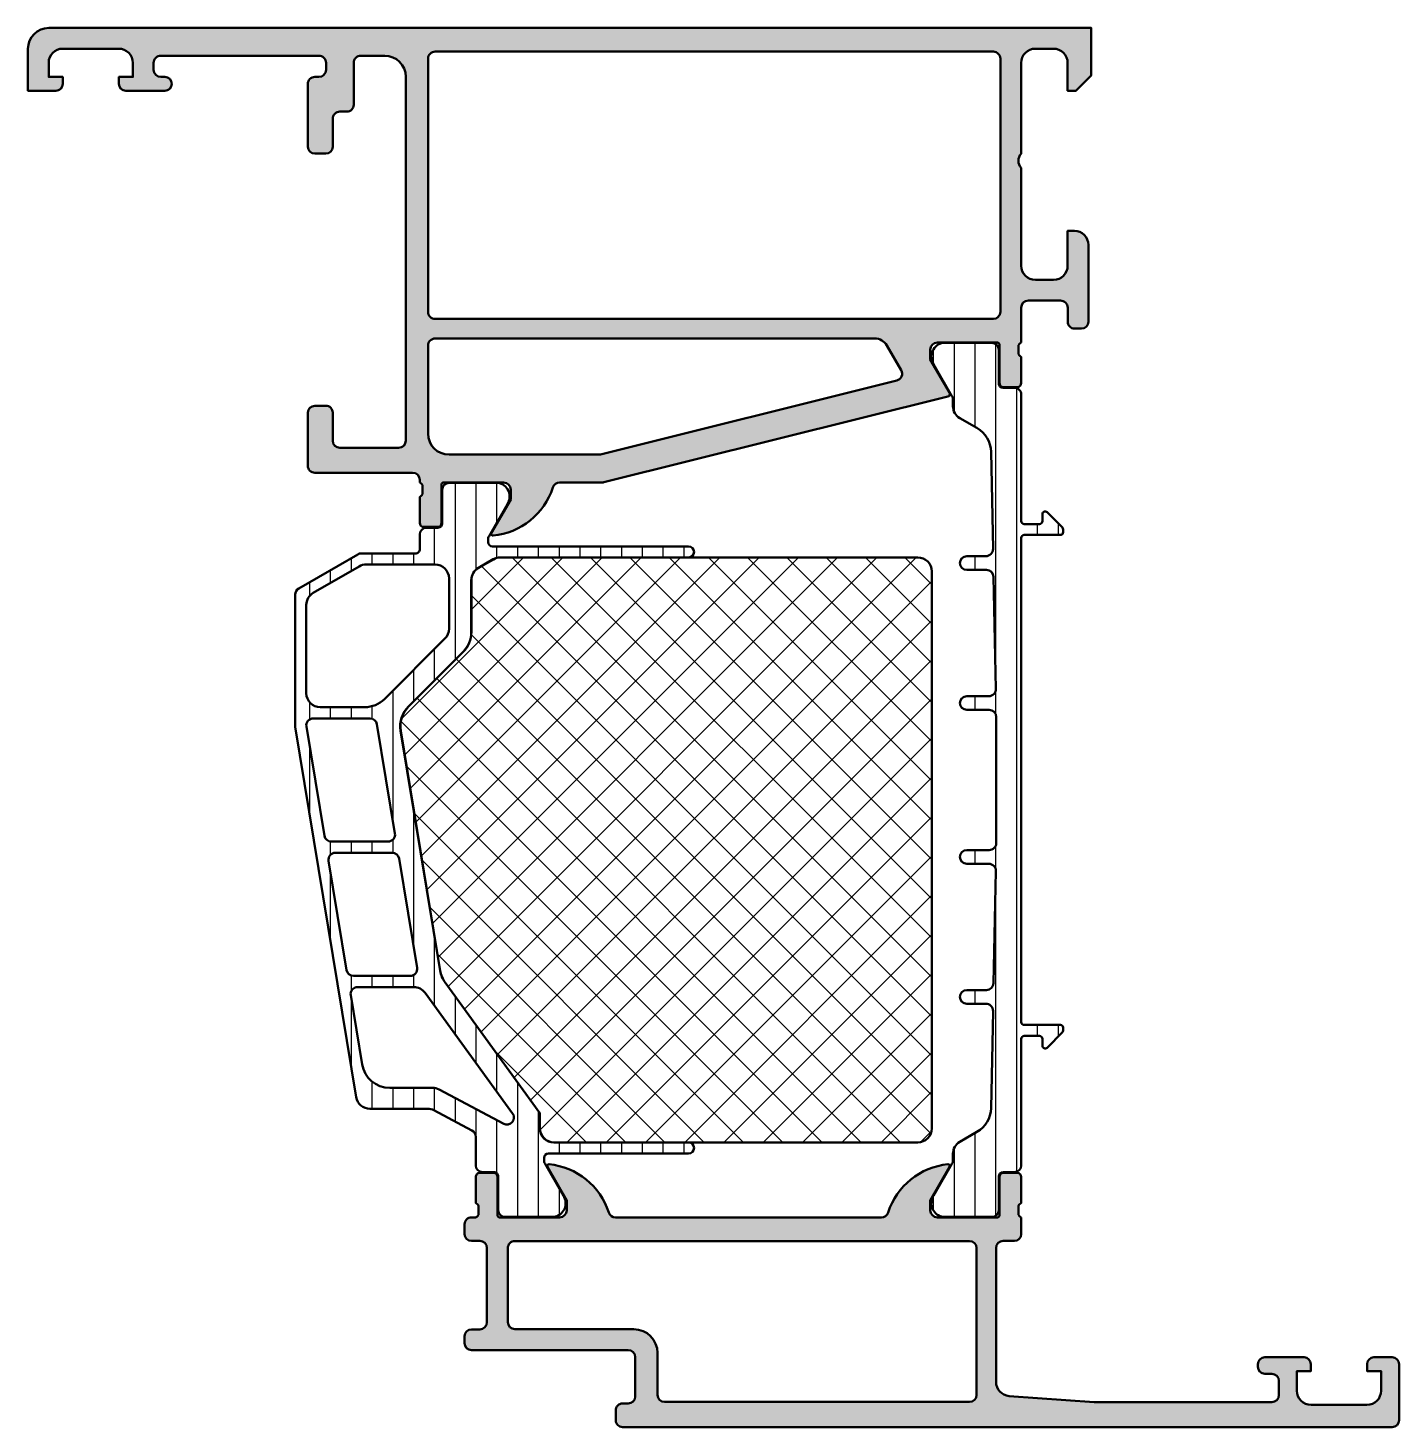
# Model space of a CAD drawing. Extents: x -35 to 63, y 0 to 100.
import ezdxf

# ---------------------------------------------------------------- set-up
doc = ezdxf.new("R2010")
doc.units = 0
for name, color, linetype, lineweight in [('0S-Alu contour', 7, 'Continuous', 50), ('0S-Alu hatch', 252, 'Continuous', 25), ('0S-Plastic contour', 254, 'Continuous', 50), ('0S-Plastic hatch', 253, 'Continuous', 25), ('0S-PT contour', 91, 'Continuous', 50), ('0S-PT hatch', 103, 'Continuous', 25)]:
    doc.layers.add(name, color=color, linetype=linetype, lineweight=lineweight)
pattern_1 = [(90, (0, 0), (-1.4859, 0), [])]

# ---------------------------------------------------------------- blocks, each defined once
blk = doc.blocks.new('346290__0FA65949_2AE1_4DED_AF0F_E27D0253A67E_')
at = {"layer": '0S-Alu hatch'}
h = blk.add_hatch(color=256, dxfattribs=at)
edge = h.paths.add_edge_path()
edge.add_line((-25.51005843368501, 98.00954986743349), (-14.21010319208222, 98.00951935006766))
edge.add_ellipse((-14.20980838061934, 97.49981418681597), major_axis=(-0.5097052485105836, 0), ratio=1, start_angle=179.9662008705569, end_angle=270.033139649957, ccw=False)
edge.add_line((-13.70010322079471, 97.49951350860162), (-13.70007270067975, 96.99953879851876))
edge.add_ellipse((-14.21003050512787, 96.99950767126329), major_axis=(-0.509957805398107, 0), ratio=1, start_angle=90.00582747974067, end_angle=180.0034972703967, ccw=False)
edge.add_line((-14.20997863797814, 96.48954986850286), (-14.51012051284079, 96.48951935011941))
edge.add_arc((-14.51026094495109, 95.99971978053462), 0.4897995897166746, 89.98357253148544, 180.0229723519733)
edge.add_line((-15.00006049529879, 95.99952339873538), (-15.00006049458604, 91.49950901360666))
edge.add_arc((-14.5100708309401, 91.49950901360678), 0.4899896636459431, 180, 269.9999999704398)
edge.add_line((-14.5100708311929, 91.00951934996084), (-13.71009302234166, 91.0095193496548))
edge.add_arc((-13.71009302234359, 91.49953967090086), 0.4900203212460639, 270.000000000226, 360)
edge.add_line((-13.22007270109753, 91.49953967090086), (-13.22007270151045, 93.4995193501068))
edge.add_ellipse((-12.71022454713084, 93.49967118780368), major_axis=(-0.5098481769889759, 0), ratio=1, start_angle=-90.01390401135302, end_angle=0.017063235157593226, ccw=False)
edge.add_line((-12.71010082187862, 94.00951934978039), (-12.21009302873896, 94.00951934965452))
edge.add_arc((-12.21009302874309, 94.49953967699102), 0.490020327336481, 270.0000000004836, 360.0005828892201)
edge.add_line((-11.72007270143197, 94.4995446621325), (-11.72010322164465, 97.49956497940406))
edge.add_ellipse((-11.21012351868489, 97.49957016724215), major_axis=(-0.5099797029861552, 0), ratio=1, start_angle=-90.0010283382407, end_angle=0.0005828492012938113, ccw=False)
edge.add_line((-11.21011436562623, 98.0095498701462), (-9.509926851541543, 98.00951935360816))
edge.add_ellipse((-9.50995395621208, 96.49962589019198), major_axis=(-1.509893463659459, 0), ratio=1, start_angle=180, end_angle=269.99897146171946, ccw=False)
edge.add_line((-8.00006049255262, 96.49962589019198), (-8.000060494479207, 70.49941253858042))
edge.add_ellipse((-8.510088692747694, 70.49956282130397), major_axis=(-0.5100282204093176, 0), ratio=1, start_angle=90.01022147483928, end_angle=179.9831174715681, ccw=False)
edge.add_line((-8.50999770453462, 69.98953460901072), (-12.71007270151099, 69.98953460885676))
edge.add_ellipse((-12.70995683598611, 70.49965047464426), major_axis=(-0.5101158789460961, 0), ratio=1, start_angle=0.013271588850500393, end_angle=89.9869860831675, ccw=False)
edge.add_line((-13.22007270124738, 70.4995323150135), (-13.22007270151045, 72.49953460878912))
edge.add_arc((-13.7099690748399, 72.49963823530815), 0.4898963842893691, 359.9878803713959, 450.0118747695099)
edge.add_line((-13.71007060773909, 72.98953460907597), (-14.51007070657676, 72.98953460896105))
edge.add_arc((-14.51007070657609, 72.49954482095367), 0.4899897880073781, 90.0000000000781, 180)
edge.add_line((-15.00006049458347, 72.49954482095367), (-15.00006050154643, 68.69963088974426))
edge.add_arc((-14.50997642061382, 68.69963088975342), 0.4900840809326184, 180, 270.0000000122495)
edge.add_line((-14.50997642050904, 68.2095468088208), (-7.510036411022873, 68.20954681725334))
edge.add_ellipse((-7.510036411016848, 67.69950986283355), major_axis=(-0.510036954419789, 0), ratio=1, start_angle=180.0071697334141, end_angle=270.0000000006769, ccw=False)
edge.add_line((-6.999999460590363, 67.69957368653952), (-6.999573225767925, 67.50649298641189))
edge.add_ellipse((-7.088393400983171, 67.23159058546717), major_axis=(-0.2888950563274386, 0), ratio=1, start_angle=178.8557447403225, end_angle=252.09450444799398, ccw=False)
edge.add_line((-6.799555954440114, 67.22582143952341), (-6.799555954440101, 66.77242876677911))
edge.add_ellipse((-7.08842405008324, 66.76666751799173), major_axis=(-0.2889255417371119, 0), ratio=1, start_angle=107.9133206864831, end_angle=181.1425681413948, ccw=False)
edge.add_line((-6.999556954440087, 66.49174824260342), (-6.999556954440116, 64.61911317746026))
edge.add_arc((-6.70955695444011, 64.61911317746026), 0.2900000000000062, 180, 270)
edge.add_line((-6.70955695444011, 64.32911317746024), (-5.729582635397356, 64.32911317746024))
edge.add_arc((-5.729582635397356, 64.61911317746026), 0.2900000000000062, 270, 360)
edge.add_line((-5.43958263539735, 64.61911317746026), (-5.43958263539735, 67.37911100410639))
edge.add_ellipse((-5.309582635397354, 67.37911100410642), major_axis=(-0.1299999999999954, 0), ratio=1, start_angle=269.99990065165065, end_angle=360, ccw=False)
edge.add_line((-5.3095824099831, 67.50911100410622), (-1.00954826245146, 67.50910354830332))
edge.add_ellipse((-1.009549146741797, 66.99911898533603), major_axis=(-0.5099845629680566, 0), ratio=1, start_angle=180, end_angle=269.99990065169055, ccw=False)
edge.add_line((-0.4995645837737408, 66.99911898533605), (-0.4995645838349035, 66.2964271155198))
edge.add_line((-0.4995645838349035, 66.2964271155198), (-1.888929175024038, 63.88996915013112))
edge.add_arc((-1.773963263954378, 63.83667994464112), 0.1267158243071138, 155.1312492101862, 275.586773451491)
edge.add_arc((-2.247419307921184, 68.67686303497723), 4.989999999999936, 275.5867734514918, 342.2389949764131)
edge.add_ellipse((2.990435767053327, 66.99910319717769), major_axis=(-0.5100003508881805, 0), ratio=1, start_angle=269.99999999985073, end_angle=342.23899497641577, ccw=False)
edge.add_line((2.990435767054655, 67.50910354806587), (6.040971529477573, 67.50910354805781))
edge.add_arc((6.040971529477559, 67.99912445844272), 0.4900209103849136, 270.0000000000017, 283.9999962574904)
edge.add_line((6.159518285944386, 67.52365925556698), (30.72859116020753, 73.64941542249984))
edge.add_arc((30.68262601208559, 73.8337716134947), 0.1900000000000285, 283.999996257483, 389.9999122478452)
edge.add_line((30.84717098430305, 73.92877136148368), (29.47996906944802, 76.2968429180683))
edge.add_line((29.47996906944802, 76.2968429180683), (29.47996906330903, 76.99961277111854))
edge.add_ellipse((29.98945984050868, 76.9996127711622), major_axis=(-0.5094907771996517, 0), ratio=1, start_angle=270.00009935321305, end_angle=360, ccw=False)
edge.add_line((29.98945895703094, 77.5091035483611), (34.2899339666492, 77.50911100492402))
edge.add_ellipse((34.28993419206304, 77.37911100492452), major_axis=(-0.1299999999996935, 0), ratio=1, start_angle=180, end_angle=270.0000993481646, ccw=False)
edge.add_line((34.41993419206273, 77.37911100492452), (34.41993419206273, 74.61955186764582))
edge.add_arc((34.70993419206275, 74.61955186764582), 0.2900000000000133, 180, 269.9999999999986)
edge.add_line((34.70993419206274, 74.32955186764582), (35.68990851110552, 74.32955186764583))
edge.add_arc((35.68990851110552, 74.61955186764582), 0.2900000000000062, 270.0000000000014, 360)
edge.add_line((35.97990851110552, 74.61955186764582), (35.97990851110552, 76.49218693278893))
edge.add_ellipse((36.06877560674869, 76.76710620817725), major_axis=(-0.2889255417371473, 0), ratio=1, start_angle=-1.1425681414879136, end_angle=72.08667931351602, ccw=False)
edge.add_line((35.77990751110553, 76.77286745696512), (35.77990751110552, 77.22626012970878))
edge.add_ellipse((36.06874495764856, 77.2320292756527), major_axis=(-0.2888950563274334, 0), ratio=1, start_angle=-72.09123509472789, end_angle=1.144255259711315, ccw=False)
edge.add_line((35.97990909637783, 77.50692660798373), (35.98010686803663, 79.99949582103955))
edge.add_ellipse((36.49020139577256, 79.99945534723662), major_axis=(-0.5100945293416447, 0), ratio=1, start_angle=270.01082919272613, end_angle=359.99545382681197, ccw=False)
edge.add_line((36.49010498532172, 80.50954986746721), (38.79038812773437, 80.5095498688432))
edge.add_ellipse((38.79038812773697, 79.99950012323671), major_axis=(-0.5100497456064801, 0), ratio=1, start_angle=179.9991256840945, end_angle=270.0000000002921, ccw=False)
edge.add_line((39.30043787328406, 79.99949234003508), (39.30042261263742, 78.99956842365594))
edge.add_arc((39.79044513605431, 78.99956094652073), 0.490022523473936, 179.9991257374538, 269.9999999150082)
edge.add_line((39.79044513532742, 78.50953842304679), (40.29045017755071, 78.5095384227969))
edge.add_arc((40.29045017754819, 78.99912180399014), 0.489583381193242, 270.0000000002944, 360)
edge.add_line((40.78003355874144, 78.99912180399014), (40.78003355867003, 84.49948883248628))
edge.add_arc((39.79029901017008, 84.49975426930364), 0.9897345840936834, 359.9846338505341, 450.0117170934203)
edge.add_line((39.79009660760918, 85.48948883270145), (39.2999267024431, 85.48951873990235))
edge.add_line((39.2999267024431, 85.48951873990235), (39.2999267024431, 82.99951935008269))
edge.add_ellipse((38.28975658946078, 82.9996894628865), major_axis=(-1.010170127305833, 0), ratio=1, start_angle=90.00975144674771, end_angle=179.9903513819646, ccw=False)
edge.add_line((38.28992851521585, 81.98951935021113), (36.98990851117897, 81.9895193500677))
edge.add_ellipse((36.99010230294835, 82.9996826190699), major_axis=(-1.010163287590908, 0), ratio=1, start_angle=0.009352548254184967, end_angle=89.98900826163998, ccw=False)
edge.add_line((35.97993902881531, 82.99951772732867), (35.97993902868365, 89.99553509204661))
edge.add_ellipse((36.51491504399701, 90.4995193500677), major_axis=(-0.7349826319673359, 0), ratio=1, start_angle=-43.29139500845599, end_angle=43.29139713535102, ccw=False)
edge.add_line((35.97993900997508, 91.00350358822978), (35.97990850674473, 97.49960811270184))
edge.add_ellipse((36.98981501026428, 97.49961285422803), major_axis=(-1.009906503530686, 0), ratio=1, start_angle=-89.99999999982748, end_angle=0.0002690064499120126, ccw=False)
edge.add_line((36.98981501026124, 98.50951935775873), (38.28992682170875, 98.50951935006772))
edge.add_ellipse((38.29008478780917, 97.4996774352914), major_axis=(-1.009841927131363, 0), ratio=1, start_angle=179.9909413965854, end_angle=270.0089625818198, ccw=False)
edge.add_line((39.29992670231933, 97.49951777680401), (39.2999267024431, 95.50954935906351))
edge.add_line((39.2999267024431, 95.50954935906351), (39.88582107367468, 95.50951956075349))
edge.add_line((39.88582107367468, 95.50951956075349), (40.97993903056875, 96.60375889140992))
edge.add_line((40.97993903056875, 96.60375889140992), (40.9799998204769, 99.98999993548233))
edge.add_line((40.9799998204769, 99.98999993548233), (-33.51015429839586, 99.98951935239958))
edge.add_arc((-33.51014468594799, 98.49960354153647), 1.489915810894103, 90.00036965356703, 180)
edge.add_line((-35.00006049684209, 98.49960354153649), (-35.00006049448708, 95.50951935006773))
edge.add_line((-35.00006049448708, 95.50951935006773), (-33.01006049447251, 95.5095193500677))
edge.add_arc((-33.01019086914354, 95.99964971735962), 0.4901303846317271, 270.0152406762114, 359.9885641271633)
edge.add_line((-32.52006049427463, 95.99955189045575), (-32.52006049447922, 96.48951935006772))
edge.add_line((-32.52006049447922, 96.48951935006772), (-33.52006049442263, 96.4895193500677))
edge.add_line((-33.52006049442263, 96.4895193500677), (-33.52006050013831, 97.49962573123214))
edge.add_ellipse((-32.51016687567194, 97.49962573126042), major_axis=(-1.009893624466371, 0), ratio=1, start_angle=270.0000001098114, end_angle=360, ccw=False)
edge.add_line((-32.51016687760747, 98.5095193557268), (-28.50993758324355, 98.50951935762222))
edge.add_ellipse((-28.50993758324119, 97.49964226459113), major_axis=(-1.009877093031093, 0), ratio=1, start_angle=180, end_angle=270.0000000001338, ccw=False)
edge.add_line((-27.5000604902101, 97.49964226459113), (-27.50006049452188, 96.4895193500677))
edge.add_line((-27.50006049452188, 96.4895193500677), (-28.50006049447921, 96.4895193500677))
edge.add_line((-28.50006049447921, 96.4895193500677), (-28.5000604944792, 95.99951935006813))
edge.add_arc((-28.00994692332429, 95.99963292148576), 0.4901135843135583, 180.013276846787, 269.9869913412721)
edge.add_line((-28.01005820063573, 95.5095193498046), (-25.2100116663542, 95.5095193500677))
edge.add_arc((-25.2100116663542, 95.99951935006771), 0.4899999999999949, 270, 450)
edge.add_line((-25.2100116663542, 96.4895193500677), (-25.51006049447974, 96.4895193500677))
edge.add_ellipse((-25.50993426891089, 96.99964557594832), major_axis=(-0.5101262414972308, 0), ratio=1, start_angle=0.014457963241000016, end_angle=89.9858227398492, ccw=False)
edge.add_line((-26.02006049416698, 96.99951685117257), (-26.02006049447921, 97.49951935002767))
edge.add_ellipse((-25.51016484724199, 97.49965421346519), major_axis=(-0.5098956650723806, 0), ratio=1, start_angle=-90.01195744180558, end_angle=0.015154288228814039, ccw=False)
edge = h.paths.add_edge_path()
edge.add_line((-6.410184091382397, 79.69970319562539), (-6.410184090670632, 97.79955291941253))
edge.add_ellipse((-5.910319067796187, 97.79965738625856), major_axis=(-0.499865033790714, 0), ratio=1, start_angle=-90.0154714165185, end_angle=0.01197425107801564, ccw=False)
edge.add_line((-5.910184090663271, 98.29952240182553), (33.98990088170336, 98.29955291940365))
edge.add_ellipse((33.99001017422722, 97.7996622119199), major_axis=(-0.499890719431239, 0), ratio=1, start_angle=179.9874732614051, end_angle=270.012526738657, ccw=False)
edge.add_line((34.48990088171099, 97.79955291939658), (34.48990088171099, 79.69967651559554))
edge.add_ellipse((33.98984732756349, 79.69973007255464), major_axis=(-0.5000535570155467, 0), ratio=1, start_angle=90.0000000010225, end_angle=179.9938634818548, ccw=False)
edge.add_line((33.98984732757241, 79.1996765155391), (-5.910157410640259, 79.19967651488327))
edge.add_ellipse((-5.910157410640273, 79.69970319562539), major_axis=(-0.5000266807421241, 0), ratio=1, start_angle=0, end_angle=90.00000000000159, ccw=False)
edge = h.paths.add_edge_path()
edge.add_line((-6.410084908541682, 70.99949646188216), (-6.410084908592786, 77.29923963331419))
edge.add_ellipse((-5.910092057022531, 77.29923963331419), major_axis=(-0.499992851570255, 0), ratio=1, start_angle=269.9999999999984, end_angle=360, ccw=False)
edge.add_line((-5.910092057022517, 77.79923248488444), (25.51259976074756, 77.79923248483516))
edge.add_ellipse((25.51259976074592, 76.79923158225601), major_axis=(-1.000000902579131, 0), ratio=1, start_angle=209.9999324384979, end_angle=269.999999999906, ccw=False)
edge.add_line((26.37862653577208, 77.29923101235256), (27.40120689151973, 75.52806505820848))
edge.add_ellipse((26.96819796478486, 75.27806791858511), major_axis=(-0.4999953004298651, 0), ratio=1, start_angle=103.99999351427903, end_angle=209.9999324384569, ccw=False)
edge.add_line((27.08915772073893, 74.79292460172762), (5.917904734164849, 69.51434092069734))
edge.add_ellipse((5.797006257150393, 69.99923846103799), major_axis=(-0.4997419998087328, 0), ratio=1, start_angle=90, end_angle=103.9999935141604, ccw=False)
edge.add_line((5.797006257150393, 69.49949646122926), (-4.910084908541685, 69.49949646188409))
edge.add_ellipse((-4.909882477865913, 70.99969889255986), major_axis=(-1.50020244433332, 0), ratio=1, start_angle=0.007731238916619532, end_angle=89.99226876116307, ccw=False)
at = {"layer": '0S-Alu contour', "color": 7}
for points in [[(39.29992670231933, 97.49951777680401), (39.2999267024431, 95.50954935906351), (39.88582107367468, 95.50951956075349), (40.97993903056875, 96.60375889140992), (40.9799998204769, 99.98999993548233), (-33.51015429839586, 99.98951935239958)], [(-35.00006049684209, 98.49960354153649), (-35.00006049448708, 95.50951935006773), (-33.01006049447251, 95.5095193500677)], [(-32.51016687760747, 98.5095193557268), (-28.50993758324355, 98.50951935762222)], [(-25.51005843368501, 98.00954986743349), (-14.21010319208222, 98.00951935006766)], [(-11.21011436562623, 98.0095498701462), (-9.509926851541543, 98.00951935360816)], [(-5.910184090663271, 98.29952240182553), (33.98990088170336, 98.29955291940365)], [(36.98981501026124, 98.50951935775873), (38.28992682170875, 98.50951935006772)], [(-32.52006049427463, 95.99955189045575), (-32.52006049447922, 96.48951935006772), (-33.52006049442263, 96.4895193500677), (-33.52006050013831, 97.49962573123214)], [(-27.5000604902101, 97.49964226459113), (-27.50006049452188, 96.4895193500677), (-28.50006049447921, 96.4895193500677), (-28.5000604944792, 95.99951935006813)], [(-26.02006049416698, 96.99951685117257), (-26.02006049447921, 97.49951935002767)], [(-13.70010322079471, 97.49951350860162), (-13.70007270067975, 96.99953879851876)], [(-11.72007270143197, 94.4995446621325), (-11.72010322164465, 97.49956497940406)], [(-6.410184091382397, 79.69970319562539), (-6.410184090670632, 97.79955291941253)], [(34.48990088171099, 97.79955291939658), (34.48990088171099, 79.69967651559554)], [(35.97993900997508, 91.00350358822978), (35.97990850674473, 97.49960811270184)], [(-25.2100116663542, 96.4895193500677), (-25.51006049447974, 96.4895193500677)], [(-15.00006049529879, 95.99952339873538), (-15.00006049458604, 91.49950901360666)], [(-14.20997863797814, 96.48954986850286), (-14.51012051284079, 96.48951935011941)], [(-8.00006049255262, 96.49962589019198), (-8.000060494479207, 70.49941253858042)], [(-28.01005820063573, 95.5095193498046), (-25.2100116663542, 95.5095193500677)], [(-12.71010082187862, 94.00951934978039), (-12.21009302873896, 94.00951934965452)], [(-13.22007270109753, 91.49953967090086), (-13.22007270151045, 93.4995193501068)], [(-14.5100708311929, 91.00951934996084), (-13.71009302234166, 91.0095193496548)], [(35.97993902881531, 82.99951772732867), (35.97993902868365, 89.99553509204661)], [(39.79009660760918, 85.48948883270145), (39.2999267024431, 85.48951873990235), (39.2999267024431, 82.99951935008269)], [(40.78003355874144, 78.99912180399014), (40.78003355867003, 84.49948883248628)], [(38.28992851521585, 81.98951935021113), (36.98990851117897, 81.9895193500677)], [(35.97990909637783, 77.50692660798373), (35.98010686803663, 79.99949582103955)], [(36.49010498532172, 80.50954986746721), (38.79038812773437, 80.5095498688432)], [(39.30043787328406, 79.99949234003508), (39.30042261263742, 78.99956842365594)], [(33.98984732757241, 79.1996765155391), (-5.910157410640259, 79.19967651488327)], [(39.79044513532742, 78.50953842304679), (40.29045017755071, 78.5095384227969)], [(-6.410084908541682, 70.99949646188216), (-6.410084908592786, 77.29923963331419)], [(-5.910092057022517, 77.79923248488444), (25.51259976074756, 77.79923248483516)], [(26.37862653577208, 77.29923101235256), (27.40120689151973, 75.52806505820848)], [(30.84717098430305, 73.92877136148368), (29.47996906944802, 76.2968429180683), (29.47996906330903, 76.99961277111854)], [(29.98945895703094, 77.5091035483611), (34.2899339666492, 77.50911100492402)], [(34.41993419206273, 77.37911100492452), (34.41993419206273, 74.61955186764582)], [(35.77990751110553, 76.77286745696512), (35.77990751110552, 77.22626012970878)], [(35.97990851110552, 74.61955186764582), (35.97990851110552, 76.49218693278893)], [(27.08915772073893, 74.79292460172762), (5.917904734164849, 69.51434092069734)], [(34.70993419206274, 74.32955186764582), (35.68990851110552, 74.32955186764583)], [(-13.71007060773909, 72.98953460907597), (-14.51007070657676, 72.98953460896105)], [(6.159518285944386, 67.52365925556698), (30.72859116020753, 73.64941542249984)], [(-15.00006049458347, 72.49954482095367), (-15.00006050154643, 68.69963088974426)], [(-13.22007270124738, 70.4995323150135), (-13.22007270151045, 72.49953460878912)], [(-8.50999770453462, 69.98953460901072), (-12.71007270151099, 69.98953460885676)], [(5.797006257150393, 69.49949646122926), (-4.910084908541685, 69.49949646188409)], [(-14.50997642050904, 68.2095468088208), (-7.510036411022873, 68.20954681725334)], [(-6.999999460590363, 67.69957368653952), (-6.999573225767925, 67.50649298641189)], [(-6.799555954440114, 67.22582143952341), (-6.799555954440101, 66.77242876677911)], [(-5.43958263539735, 64.61911317746026), (-5.43958263539735, 67.37911100410639)], [(-5.3095824099831, 67.50911100410622), (-1.00954826245146, 67.50910354830332)], [(-0.4995645837737408, 66.99911898533605), (-0.4995645838349035, 66.2964271155198), (-1.888929175024038, 63.88996915013112)], [(2.990435767054655, 67.50910354806587), (6.040971529477573, 67.50910354805781)], [(-6.999556954440087, 66.49174824260342), (-6.999556954440116, 64.61911317746026)], [(-6.70955695444011, 64.32911317746024), (-5.729582635397356, 64.32911317746024)]]:
    blk.add_lwpolyline(points, dxfattribs=at)
for centre, radius, start, end in [((-33.51014468594799, 98.49960354153647), 1.489915810894103, 90.00036965356703, 180), ((-33.01019086914354, 95.99964971735962), 0.4901303846317271, 270.0152406762114, 359.9885641271633), ((-28.00994692332429, 95.99963292148576), 0.4901135843135583, 180.013276846787, 269.9869913412721), ((-25.2100116663542, 95.99951935006771), 0.4899999999999949, 270, 90), ((-14.51026094495109, 95.99971978053462), 0.4897995897166746, 89.98357253148544, 180.0229723519733), ((-12.21009302874309, 94.49953967699102), 0.490020327336481, 270.0000000004836, 0.0005828892201543), ((-14.5100708309401, 91.49950901360678), 0.4899896636459431, 180, 269.9999999704398), ((-13.71009302234359, 91.49953967090086), 0.4900203212460639, 270.000000000226, 0), ((39.79029901017008, 84.49975426930364), 0.9897345840936834, 359.9846338505341, 90.01171709342032), ((39.79044513605431, 78.99956094652073), 0.490022523473936, 179.9991257374538, 269.9999999150082), ((40.29045017754819, 78.99912180399014), 0.489583381193242, 270.0000000002944, 0), ((34.70993419206275, 74.61955186764582), 0.2900000000000133, 180, 269.9999999999986), ((35.68990851110552, 74.61955186764582), 0.2900000000000062, 270.0000000000014, 0), ((-14.51007070657609, 72.49954482095367), 0.4899897880073781, 90.0000000000781, 180), ((-13.7099690748399, 72.49963823530815), 0.4898963842893691, 359.9878803713959, 90.01187476950994), ((30.68262601208559, 73.8337716134947), 0.1900000000000285, 283.999996257483, 29.99991224784521), ((-14.50997642061382, 68.69963088975342), 0.4900840809326184, 180, 270.0000000122495), ((-2.247419307921184, 68.67686303497723), 4.989999999999936, 275.5867734514918, 342.2389949764131), ((6.040971529477559, 67.99912445844272), 0.4900209103849136, 270.0000000000017, 283.9999962574904), ((-6.70955695444011, 64.61911317746026), 0.2900000000000062, 180, 270), ((-5.729582635397356, 64.61911317746026), 0.2900000000000062, 270, 0), ((-1.773963263954378, 63.83667994464112), 0.1267158243071138, 155.1312492101862, 275.586773451491)]:
    blk.add_arc(centre, radius, start, end, dxfattribs=at)
at = {"layer": '0S-Alu contour', "color": 7, "extrusion": (0, 0, -1)}
for centre, radius, start, end in [((32.51016687567194, 97.49962573126042), 1.009893624466371, 0, 89.99999989018858), ((28.50993758324119, 97.49964226459113), 1.009877093031093, 89.99999999986616, 180), ((25.51016484724199, 97.49965421346519), 0.5098956650723806, 359.9848457117712, 90.01195744180565), ((14.20980838061934, 97.49981418681597), 0.5097052485105836, 89.966860350043, 180.0337991294432), ((11.21012351868489, 97.49957016724215), 0.5099797029861552, 359.9994171507987, 90.00102833824084), ((9.50995395621208, 96.49962589019198), 1.509893463659459, 90.00102853828054, 180), ((5.910319067796187, 97.79965738625856), 0.499865033790714, 359.988025748922, 90.01547141651858), ((-33.99001017422722, 97.7996622119199), 0.499890719431239, 89.98747326134301, 180.012526738595), ((-36.98981501026428, 97.49961285422803), 1.009906503530686, 359.9997309935501, 89.99999999982748), ((-38.29008478780917, 97.4996774352914), 1.009841927131363, 89.99103741818023, 180.0090586034147), ((25.50993426891089, 96.99964557594832), 0.5101262414972308, 270.0141772601508, 359.985542036759), ((14.21003050512787, 96.99950767126329), 0.509957805398107, 179.9965027296033, 269.9941725202593), ((12.71022454713084, 93.49967118780368), 0.5098481769889759, 359.9829367648424, 90.01390401135298), ((-36.51491504399701, 90.4995193500677), 0.7349826319673359, 316.708602864649, 43.29139500845598), ((-36.99010230294835, 82.9996826190699), 1.010163287590908, 270.0109917383601, 359.9906474517458), ((-38.28975658946078, 82.9996894628865), 1.010170127305833, 180.0096486180355, 269.9902485532523), ((-36.49020139577256, 79.99945534723662), 0.5100945293416447, 0.0045461731880203, 89.98917080727387), ((-38.79038812773697, 79.99950012323671), 0.5100497456064801, 89.99999999970787, 180.0008743159055), ((5.910157410640273, 79.69970319562539), 0.5000266807421241, 269.9999999999984, 0), ((-33.98984732756349, 79.69973007255464), 0.5000535570155467, 180.0061365181453, 269.9999999989775), ((5.910092057022531, 77.29923963331419), 0.499992851570255, 0, 90.0000000000016), ((-25.51259976074592, 76.79923158225601), 1.000000902579131, 90.00000000009405, 150.0000675615021), ((-29.98945984050868, 76.9996127711622), 0.5094907771996517, 0, 89.99990064678695), ((-34.28993419206304, 77.37911100492452), 0.1299999999996935, 89.9999006518354, 180), ((-36.06874495764856, 77.2320292756527), 0.2888950563274334, 358.8557447402887, 72.09123509472792), ((-36.06877560674869, 76.76710620817725), 0.2889255417371473, 287.913320686484, 1.142568141487899), ((-26.96819796478486, 75.27806791858511), 0.4999953004298651, 150.0000675615431, 256.000006485721), ((4.909882477865913, 70.99969889255986), 1.50020244433332, 270.007731238837, 359.9922687610834), ((12.70995683598611, 70.49965047464426), 0.5101158789460961, 270.0130139168325, 359.9867284111495), ((8.510088692747694, 70.49956282130397), 0.5100282204093176, 180.016882528432, 269.9897785251607), ((-5.797006257150393, 69.99923846103799), 0.4997419998087328, 256.0000064858396, 270), ((7.510036411016848, 67.69950986283355), 0.510036954419789, 89.99999999932311, 179.9928302665859), ((7.088393400983171, 67.23159058546717), 0.2888950563274386, 107.905495552006, 181.1442552596775), ((5.309582635397354, 67.37911100410642), 0.1299999999999954, 0, 90.00009934834937), ((1.009549146741797, 66.99911898533603), 0.5099845629680566, 90.00009934830943, 180), ((-2.990435767053327, 66.99910319717769), 0.5100003508881805, 17.76100502358421, 90.00000000014929), ((7.08842405008324, 66.76666751799173), 0.2889255417371119, 178.8574318586052, 252.0866793135169)]:
    blk.add_arc(centre, radius, start, end, dxfattribs=at)
blk = doc.blocks.new('441860__01BCD698_ABBE_48A2_83B6_18DC0611B8E8_')
at = {"layer": '0S-PT hatch'}
h = blk.add_hatch(dxfattribs=at)
h.set_pattern_fill('ANSI37', color=256, scale=0.625, angle=90, style=0)
h.set_pattern_definition([(135, (0, 0), (-1.403165018917055, -1.403165018917055), []), (225, (0, 0), (1.403165018917055, -1.403165018917055), [])])
edge = h.paths.add_edge_path()
edge.add_line((12.21179744661189, 62.14999999999996), (28.5899999999999, 62.14999999999992))
edge.add_ellipse((28.5899999999999, 61.14999999999987), major_axis=(-1.000000000000049, 0), ratio=1, start_angle=180, end_angle=270, ccw=False)
edge.add_line((29.58999999999995, 61.14999999999987), (29.59000000000001, 21.3500000000001))
edge.add_ellipse((28.58999999999996, 21.3500000000001), major_axis=(-1.000000000000042, 0), ratio=1, start_angle=90.0000000000004, end_angle=180, ccw=False)
edge.add_line((28.58999999999997, 20.35000000000005), (12.21179744661188, 20.35000000000001))
edge.add_line((12.21179744661188, 20.35000000000001), (2.59000000000006, 20.35000000000001))
edge.add_ellipse((2.590000000000067, 21.35000000000001), major_axis=(-0.9999999999999928, 0), ratio=1, start_angle=0, end_angle=89.9999999999996, ccw=False)
edge.add_line((1.590000000000074, 21.35000000000001), (1.590000000000067, 22.45))
edge.add_line((1.590000000000067, 22.45), (-5.181893809627972, 31.7707122069227))
edge.add_ellipse((-3.563859820878143, 32.9462827115076), major_axis=(-1.999999999999917, 0), ratio=1, start_angle=9.36019080191329, end_angle=36, ccw=False)
edge.add_line((-5.537230626079781, 32.62100180955129), (-8.36157335858983, 49.75534772011233))
edge.add_ellipse((-6.388202553388076, 50.08062862206866), major_axis=(-2.000000000000035, 0), ratio=1, start_angle=-45.00000000000023, end_angle=9.360190801913404, ccw=False)
edge.add_line((-7.802416115761189, 51.49484218444179), (-3.895786437626874, 55.40147186257605))
edge.add_arc((-5.30999999999998, 56.81568542494912), 1.999999999999996, 315.0000000000006, 360)
edge.add_line((-3.309999999999984, 56.81568542494912), (-3.309999999999853, 60.53341924626914))
edge.add_ellipse((-2.309999999999824, 60.5334192462691), major_axis=(-1.000000000000028, 0), ratio=1, start_angle=299.9999999999988, end_angle=360, ccw=False)
edge.add_line((-2.809999999999822, 61.39944465005358), (-1.742050807568823, 62.01602540378445))
edge.add_ellipse((-1.242050807568809, 61.15000000000001), major_axis=(-1.000000000000002, 0), ratio=1, start_angle=270, end_angle=300.00000000000085, ccw=False)
edge.add_line((-1.242050807568809, 62.15000000000003), (12.21179744661189, 62.14999999999996))
at = {"layer": '0S-PT contour', "color": 7}
for points in [[(-2.809999999999822, 61.39944465005358), (-1.742050807568823, 62.01602540378445)], [(-1.242050807568809, 62.15000000000003), (12.21179744661189, 62.14999999999996)], [(12.21179744661189, 62.14999999999996), (28.5899999999999, 62.14999999999992)], [(29.58999999999995, 61.14999999999987), (29.59000000000001, 21.3500000000001)], [(-3.309999999999984, 56.81568542494912), (-3.309999999999853, 60.53341924626914)], [(-7.802416115761189, 51.49484218444179), (-3.895786437626874, 55.40147186257605)], [(-5.537230626079781, 32.62100180955129), (-8.36157335858983, 49.75534772011233)], [(1.590000000000074, 21.35000000000001), (1.590000000000067, 22.45), (-5.181893809627972, 31.7707122069227)], [(28.58999999999997, 20.35000000000005), (12.21179744661188, 20.35000000000001), (2.59000000000006, 20.35000000000001)]]:
    blk.add_lwpolyline(points, dxfattribs=at)
at = {"layer": '0S-PT contour', "color": 7, "extrusion": (0, 0, -1)}
for centre, radius, start, end in [((1.242050807568809, 61.15000000000001), 1.000000000000002, 59.99999999999915, 90), ((-28.5899999999999, 61.14999999999987), 1.000000000000049, 90, 180), ((2.309999999999824, 60.5334192462691), 1.000000000000028, 0, 60.00000000000118), ((6.388202553388076, 50.08062862206866), 2.000000000000035, 350.6398091980866, 45.00000000000029), ((3.563859820878143, 32.9462827115076), 1.999999999999917, 324.0000000000001, 350.6398091980867), ((-2.590000000000067, 21.35000000000001), 0.9999999999999928, 270.0000000000004, 0), ((-28.58999999999996, 21.3500000000001), 1.000000000000042, 180, 269.9999999999996)]:
    blk.add_arc(centre, radius, start, end, dxfattribs=at)
at = {"layer": '0S-PT contour', "color": 7}
blk.add_arc((-5.30999999999998, 56.81568542494912), 1.999999999999996, 315.0000000000006, 0, dxfattribs=at)
blk = doc.blocks.new('284511__79217516_C78B_4093_B771_F1CE378976BE___CE19D8A1_9CA1_4394_9E00_D25B37224F2E_')
at = {"layer": '0S-Plastic hatch'}
h = blk.add_hatch(dxfattribs=at)
h.set_pattern_fill('ANSI31', color=256, scale=0.4680000000000001, angle=45, style=0)
h.set_pattern_definition(pattern_1)
edge = h.paths.add_edge_path()
edge.add_arc((-6.510000000000196, 63.79000299999999), 0.4899999999999878, 90.00000000000165, 180)
edge.add_line((-7.000000000000191, 63.79000299999985), (-6.999999999999864, 62.75000000000018))
edge.add_ellipse((-7.310000000000009, 62.7500000000001), major_axis=(-0.3100000000001444, 0), ratio=1, start_angle=89.99999999999733, end_angle=180, ccw=False)
edge.add_line((-7.310000000000023, 62.43999999999996), (-11.17602540378483, 62.43999999999995))
edge.add_arc((-11.17602540378483, 61.95000000000005), 0.4899999999998954, 90, 120.0000000000038)
edge.add_line((-11.4210254037848, 62.37435244785432), (-15.65499999999992, 59.92986607498725))
edge.add_arc((-15.40999999999989, 59.50551362713286), 0.4900000000000225, 120.0000000000029, 180)
edge.add_line((-15.89999999999991, 59.50551362713286), (-15.89999999999991, 50.05081865226768))
edge.add_line((-15.89999999999991, 50.05081865226768), (-11.53815944526321, 23.58898595353155))
edge.add_arc((-10.56134089668841, 23.74999999999992), 0.9899999999999465, 189.3601908019133, 270)
edge.add_line((-10.56134089668841, 22.75999999999998), (-6.459137756705139, 22.76000000000002))
edge.add_ellipse((-6.459137756705139, 21.74999999999992), major_axis=(-1.010000000000104, 0), ratio=1, start_angle=242.0205256115209, end_angle=270, ccw=False)
edge.add_line((-5.985290978483739, 22.64194687665201), (-3.270730834759483, 21.19983680029859))
edge.add_ellipse((-3.509999999999941, 20.74944778337535), major_axis=(-0.5099999999999485, 0), ratio=1, start_angle=180, end_angle=242.0205256115211, ccw=False)
edge.add_line((-2.999999999999992, 20.74944778337535), (-2.999999999999893, 18.70999432109069))
edge.add_arc((-2.510002678902004, 18.70999432109072), 0.4899973210978886, 180, 270)
edge.add_line((-2.510002678902004, 18.21999699999283), (-1.699668666662198, 18.21999699999999))
edge.add_ellipse((-1.699668666659469, 17.90999699999998), major_axis=(-0.3100000000000129, 0), ratio=1, start_angle=179.9920752627534, end_angle=270.0000000005043, ccw=False)
edge.add_line((-1.389668669624672, 17.90995412304535), (-1.390000612376447, 15.51006375070075))
edge.add_arc((-0.9000046396270633, 15.5099959774294), 0.4899959774363776, 179.992075195331, 270.0000000010792)
edge.add_line((-0.9000046396178333, 15.01999999999303), (2.57582249619142, 15.01999999999999))
edge.add_arc((2.434228849115342, 15.99981807472284), 0.9899960709244746, 278.2228963588981, 392.7407569883267)
edge.add_line((3.266940554096747, 16.53524634894158), (1.948315574671404, 18.81917212144136))
edge.add_ellipse((2.389914507581892, 19.07412934928548), major_axis=(-0.5099145081066464, 0), ratio=1, start_angle=0, end_angle=29.999996599456495, ccw=False)
edge.add_line((1.879999999475245, 19.07412934928548), (1.880000000000094, 19.25000000092516))
edge.add_ellipse((2.190000000000047, 19.25000000000003), major_axis=(-0.3099999999999525, 0), ratio=1, start_angle=270.0000000000013, end_angle=360, ccw=False)
edge.add_line((2.19000000000004, 19.55999999999998), (12.21179744661188, 19.56))
edge.add_arc((12.21179744661188, 19.95000000000001), 0.3900000000000077, 270, 450)
edge.add_line((12.21179744661188, 20.34000000000002), (2.59000000000006, 20.34000000000001))
edge.add_ellipse((2.590000000000074, 21.35000000000001), major_axis=(-1.009999999999994, 0), ratio=1, start_angle=0, end_angle=89.9999999999992, ccw=False)
edge.add_line((1.58000000000008, 21.35000000000001), (1.580000000000069, 22.44675080303767))
edge.add_line((1.580000000000069, 22.44675080303767), (-5.189983979571714, 31.76483435439978))
edge.add_ellipse((-3.563859820878128, 32.94628271150761), major_axis=(-2.009999999999927, 0), ratio=1, start_angle=9.360190801913404, end_angle=36.000000000000114, ccw=False)
edge.add_line((-5.547097480105783, 32.61937540504151), (-8.371440212615845, 49.75372131560256))
edge.add_ellipse((-6.388202553388076, 50.08062862206866), major_axis=(-2.01000000000004, 0), ratio=1, start_angle=-45.00000000000068, end_angle=9.360190801913006, ccw=False)
edge.add_line((-7.809487183573047, 51.50191325225367), (-3.902857505438738, 55.4085429303879))
edge.add_arc((-5.30999999999998, 56.81568542494911), 1.989999999999992, 315.0000000000007, 360)
edge.add_line((-3.319999999999989, 56.81568542494911), (-3.319999999999858, 60.53341924626914))
edge.add_ellipse((-2.309999999999824, 60.53341924626909), major_axis=(-1.010000000000033, 0), ratio=1, start_angle=299.9999999999992, end_angle=360, ccw=False)
edge.add_line((-2.814999999999828, 61.40810490409141), (-1.747050807568818, 62.02468565782229))
edge.add_ellipse((-1.242050807568794, 61.15000000000001), major_axis=(-1.010000000000006, 0), ratio=1, start_angle=270.0000000000008, end_angle=300.00000000000136, ccw=False)
edge.add_line((-1.242050807568809, 62.16000000000003), (12.21179744661189, 62.16000000000002))
edge.add_arc((12.21179744661189, 62.55000000000002), 0.3900000000000006, 270, 450)
edge.add_line((12.21179744661189, 62.94000000000003), (-1.809999999999867, 62.93999999999996))
edge.add_ellipse((-1.809999999999867, 63.25), major_axis=(-0.3100000000000449, 0), ratio=1, start_angle=0, end_angle=90, ccw=False)
edge.add_line((-2.119999999999912, 63.25), (-2.120000000522942, 63.42587054615558))
edge.add_ellipse((-1.610085349575093, 63.42587054617024), major_axis=(-0.5099146509478488, 0), ratio=1, start_angle=330.00000340232685, end_angle=360, ccw=False)
edge.add_line((-2.051684406197631, 63.68082784542122), (-0.7330594076424433, 65.96475365105834))
edge.add_arc((-1.565771112623828, 66.50018192527713), 0.9899960709244833, 327.2592430116703, 441.7771036411069)
edge.add_line((-1.424177465547835, 67.48), (-4.900004601357032, 67.48000000000695))
edge.add_arc((-4.900004601357032, 66.99000402256138), 0.4899959774455738, 90, 180.0079247372467)
edge.add_line((-5.390000574115692, 66.98993624986689), (-5.38966863136391, 64.59004587753823))
edge.add_ellipse((-5.699668628404602, 64.59000300000599), major_axis=(-0.310000000005986, 0), ratio=1, start_angle=90.0000000011031, end_angle=180.0079248439906, ccw=False)
edge.add_line((-5.699668628398633, 64.280003), (-6.510000000000211, 64.28000299999998))
edge = h.paths.add_edge_path()
edge.add_line((-11.44410580305757, 31.44999999999991), (-7.436116965542261, 31.44999999999996))
edge.add_ellipse((-7.436116965542247, 30.44999999999996), major_axis=(-0.9999999999999928, 0), ratio=1, start_angle=215.9999999999999, end_angle=270.0000000000008, ccw=False)
edge.add_line((-6.627099971167304, 31.03778525229243), (-0.36452233963879, 22.4180866247094))
edge.add_ellipse((-0.7690308368262678, 22.12419399856317), major_axis=(-0.4999999999999968, 0), ratio=1, start_angle=62.02052561152209, end_angle=215.9999999999986, ccw=False)
edge.add_line((-1.003608449807122, 21.68263613883446), (-5.616275895685639, 24.13311571945741))
edge.add_arc((-6.085431121647339, 23.2500000000001), 0.9999999999998829, 62.02052561151951, 90)
edge.add_line((-6.085431121647339, 24.24999999999998), (-9.149139126112225, 24.24999999999994))
edge.add_ellipse((-9.149139126112251, 26.24999999999988), major_axis=(-1.999999999999936, 0), ratio=1, start_angle=9.360190801913916, end_angle=90.0000000000008, ccw=False)
edge.add_line((-11.1225099313139, 25.92471909804354), (-11.93744850435801, 30.86867977451082))
edge.add_ellipse((-11.44410580305757, 30.9499999999999), major_axis=(-0.5000000000000054, 0), ratio=1, start_angle=-90, end_angle=9.360190801913404, ccw=False)
edge = h.paths.add_edge_path()
edge.add_ellipse((-14.11000000000002, 52.44999999999997), major_axis=(-0.9999999999998863, 0), ratio=1, start_angle=0, end_angle=90, ccw=False)
edge.add_line((-15.10999999999991, 52.44999999999997), (-15.10999999999991, 58.75495827718644))
edge.add_ellipse((-14.10999999999985, 58.75495827718644), major_axis=(-1.000000000000056, 0), ratio=1, start_angle=299.9999999999981, end_angle=360, ccw=False)
edge.add_line((-14.60999999999985, 59.62098368097095), (-11.32769145362405, 61.51602540378437))
edge.add_ellipse((-10.82769145362402, 60.64999999999985), major_axis=(-1.000000000000091, 0), ratio=1, start_angle=269.9999999999992, end_angle=299.9999999999991, ccw=False)
edge.add_line((-10.827691453624, 61.64999999999994), (-5.909999999999833, 61.64999999999992))
edge.add_ellipse((-5.909999999999833, 60.64999999999994), major_axis=(-0.9999999999999857, 0), ratio=1, start_angle=180, end_angle=270, ccw=False)
edge.add_line((-4.909999999999847, 60.64999999999991), (-4.909999999999957, 57.06421356237303))
edge.add_ellipse((-5.909999999999975, 57.06421356237303), major_axis=(-1.000000000000017, 0), ratio=1, start_angle=134.9999999999994, end_angle=180, ccw=False)
edge.add_line((-5.202893218813422, 56.35710678118647), (-9.524213562372978, 52.03578643762696))
edge.add_ellipse((-10.93842712474605, 53.45000000000008), major_axis=(-2, 0), ratio=1, start_angle=90.0000000000008, end_angle=134.999999999999, ccw=False)
edge.add_line((-10.93842712474602, 51.45000000000008), (-14.11000000000002, 51.45000000000008))
edge = h.paths.add_edge_path()
edge.add_ellipse((-10.55496389530589, 50.15000000000002), major_axis=(-0.4999999999999929, 0), ratio=1, start_angle=189.3601908019141, end_angle=270, ccw=False)
edge.add_line((-10.06162119400547, 50.2313202254891), (-8.775906908291056, 42.43132022548903))
edge.add_ellipse((-9.269249609591476, 42.34999999999994), major_axis=(-0.499999999999992, 0), ratio=1, start_angle=90, end_angle=189.3601908019141, ccw=False)
edge.add_line((-9.269249609591476, 41.84999999999996), (-13.32322668217832, 41.84999999999987))
edge.add_ellipse((-13.32322668217833, 42.34999999999987), major_axis=(-0.5, 0), ratio=1, start_angle=9.36019080191312, end_angle=90.00000000000159, ccw=False)
edge.add_line((-13.81656938347876, 42.26867977451079), (-15.10228366919317, 50.06867977451093))
edge.add_ellipse((-14.60894096789276, 50.15000000000002), major_axis=(-0.4999999999999931, 0), ratio=1, start_angle=-90, end_angle=9.360190801914825, ccw=False)
edge.add_line((-14.60894096789276, 50.65000000000001), (-10.55496389530589, 50.65000000000001))
edge = h.paths.add_edge_path()
edge.add_ellipse((-8.972546312888205, 40.54999999999993), major_axis=(-0.5, 0), ratio=1, start_angle=189.360190801913, end_angle=270, ccw=False)
edge.add_line((-8.47920361158777, 40.63132022548901), (-7.193489325873507, 32.83132022548905))
edge.add_ellipse((-7.686832027173942, 32.74999999999997), major_axis=(-0.5000000000000048, 0), ratio=1, start_angle=90.00000000000318, end_angle=189.360190801913, ccw=False)
edge.add_line((-7.686832027173913, 32.24999999999996), (-11.74080909976073, 32.24999999999989))
edge.add_ellipse((-11.74080909976073, 32.7499999999999), major_axis=(-0.5000000000000071, 0), ratio=1, start_angle=9.360190801912097, end_angle=90, ccw=False)
edge.add_line((-12.23415180106117, 32.66867977451082), (-13.51986608677546, 40.46867977451078))
edge.add_ellipse((-13.02652338547502, 40.54999999999987), major_axis=(-0.5000000000000048, 0), ratio=1, start_angle=-90, end_angle=9.360190801913006, ccw=False)
edge.add_line((-13.02652338547502, 41.04999999999987), (-8.972546312888205, 41.04999999999993))
at = {"layer": '0S-Alu contour', "color": 7}
for points in [[(-14.60999999999985, 59.62098368097095), (-11.32769145362405, 61.51602540378437)], [(-10.827691453624, 61.64999999999994), (-5.909999999999833, 61.64999999999992)], [(-4.909999999999847, 60.64999999999991), (-4.909999999999957, 57.06421356237303)], [(-15.10999999999991, 52.44999999999997), (-15.10999999999991, 58.75495827718644)], [(-5.202893218813422, 56.35710678118647), (-9.524213562372978, 52.03578643762696)], [(-10.93842712474602, 51.45000000000008), (-14.11000000000002, 51.45000000000008)], [(-13.81656938347876, 42.26867977451079), (-15.10228366919317, 50.06867977451093)], [(-14.60894096789276, 50.65000000000001), (-10.55496389530589, 50.65000000000001)], [(-10.06162119400547, 50.2313202254891), (-8.775906908291056, 42.43132022548903)], [(-9.269249609591476, 41.84999999999996), (-13.32322668217832, 41.84999999999987)], [(-13.02652338547502, 41.04999999999987), (-8.972546312888205, 41.04999999999993)], [(-12.23415180106117, 32.66867977451082), (-13.51986608677546, 40.46867977451078)], [(-8.47920361158777, 40.63132022548901), (-7.193489325873507, 32.83132022548905)], [(-7.686832027173913, 32.24999999999996), (-11.74080909976073, 32.24999999999989)], [(-11.44410580305757, 31.44999999999991), (-7.436116965542261, 31.44999999999996)], [(-6.627099971167304, 31.03778525229243), (-0.36452233963879, 22.4180866247094)], [(-11.1225099313139, 25.92471909804354), (-11.93744850435801, 30.86867977451082)], [(-6.085431121647339, 24.24999999999998), (-9.149139126112225, 24.24999999999994)], [(-1.003608449807122, 21.68263613883446), (-5.616275895685639, 24.13311571945741)]]:
    blk.add_lwpolyline(points, dxfattribs=at)
at = {"layer": '0S-Alu contour', "color": 7, "extrusion": (0, 0, -1)}
for centre, radius, start, end in [((10.82769145362402, 60.64999999999985), 1.000000000000091, 60.00000000000092, 90.00000000000081), ((5.909999999999833, 60.64999999999994), 0.9999999999999857, 90, 180), ((14.10999999999985, 58.75495827718644), 1.000000000000056, 0, 60.0000000000019), ((5.909999999999975, 57.06421356237303), 1.000000000000017, 180, 225.0000000000006), ((14.11000000000002, 52.44999999999997), 0.9999999999998863, 270, 0), ((10.93842712474605, 53.45000000000008), 2, 225.000000000001, 269.9999999999992), ((14.60894096789276, 50.15000000000002), 0.4999999999999931, 350.6398091980852, 90), ((10.55496389530589, 50.15000000000002), 0.4999999999999929, 90, 170.6398091980859), ((13.32322668217833, 42.34999999999987), 0.5, 269.9999999999984, 350.6398091980869), ((9.269249609591476, 42.34999999999994), 0.499999999999992, 170.6398091980859, 270), ((13.02652338547502, 40.54999999999987), 0.5000000000000048, 350.639809198087, 90), ((8.972546312888205, 40.54999999999993), 0.5, 90, 170.639809198087), ((11.74080909976073, 32.7499999999999), 0.5000000000000071, 270, 350.6398091980879), ((7.686832027173942, 32.74999999999997), 0.5000000000000048, 170.639809198087, 269.9999999999968), ((11.44410580305757, 30.9499999999999), 0.5000000000000054, 350.6398091980866, 90), ((7.436116965542247, 30.44999999999996), 0.9999999999999928, 89.9999999999992, 144.0000000000001), ((9.149139126112251, 26.24999999999988), 1.999999999999936, 269.9999999999992, 350.6398091980861), ((0.7690308368262678, 22.12419399856317), 0.4999999999999968, 144.0000000000014, 297.9794743884779)]:
    blk.add_arc(centre, radius, start, end, dxfattribs=at)
at = {"layer": '0S-Alu contour', "color": 7}
blk.add_arc((-6.085431121647339, 23.2500000000001), 0.9999999999998829, 62.02052561151951, 90, dxfattribs=at)
at = {"layer": '0S-Plastic contour', "color": 7}
for points in [[(-5.390000574115692, 66.98993624986689), (-5.38966863136391, 64.59004587753823)], [(-1.424177465547835, 67.48), (-4.900004601357032, 67.48000000000695)], [(-2.051684406197631, 63.68082784542122), (-0.7330594076424433, 65.96475365105834)], [(-5.699668628398633, 64.280003), (-6.510000000000211, 64.28000299999998)], [(-7.000000000000191, 63.79000299999985), (-6.999999999999864, 62.75000000000018)], [(-2.119999999999912, 63.25), (-2.120000000522942, 63.42587054615558)], [(-11.4210254037848, 62.37435244785432), (-15.65499999999992, 59.92986607498725)], [(-7.310000000000023, 62.43999999999996), (-11.17602540378483, 62.43999999999995)], [(-2.814999999999828, 61.40810490409141), (-1.747050807568818, 62.02468565782229)], [(12.21179744661189, 62.94000000000003), (-1.809999999999867, 62.93999999999996)], [(-1.242050807568809, 62.16000000000003), (12.21179744661189, 62.16000000000002)], [(-3.319999999999989, 56.81568542494911), (-3.319999999999858, 60.53341924626914)], [(-15.89999999999991, 59.50551362713286), (-15.89999999999991, 50.05081865226768), (-11.53815944526321, 23.58898595353155)], [(-7.809487183573047, 51.50191325225367), (-3.902857505438738, 55.4085429303879)], [(-5.547097480105783, 32.61937540504151), (-8.371440212615845, 49.75372131560256)], [(1.58000000000008, 21.35000000000001), (1.580000000000069, 22.44675080303767), (-5.189983979571714, 31.76483435439978)], [(-10.56134089668841, 22.75999999999998), (-6.459137756705139, 22.76000000000002)], [(-5.985290978483739, 22.64194687665201), (-3.270730834759483, 21.19983680029859)], [(-2.999999999999992, 20.74944778337535), (-2.999999999999893, 18.70999432109069)], [(12.21179744661188, 20.34000000000002), (2.59000000000006, 20.34000000000001)], [(1.879999999475245, 19.07412934928548), (1.880000000000094, 19.25000000092516)], [(2.19000000000004, 19.55999999999998), (12.21179744661188, 19.56)], [(-2.510002678902004, 18.21999699999283), (-1.699668666662198, 18.21999699999999)], [(3.266940554096747, 16.53524634894158), (1.948315574671404, 18.81917212144136)], [(-1.389668669624672, 17.90995412304535), (-1.390000612376447, 15.51006375070075)], [(-0.9000046396178333, 15.01999999999303), (2.57582249619142, 15.01999999999999)]]:
    blk.add_lwpolyline(points, dxfattribs=at)
for centre, radius, start, end in [((-4.900004601357032, 66.99000402256138), 0.4899959774455738, 90, 180.0079247372467), ((-1.565771112623828, 66.50018192527713), 0.9899960709244833, 327.2592430116703, 81.77710364110693), ((-6.510000000000196, 63.79000299999999), 0.4899999999999878, 90.00000000000165, 180), ((-11.17602540378483, 61.95000000000005), 0.4899999999998954, 90, 120.0000000000038), ((12.21179744661189, 62.55000000000002), 0.3900000000000006, 270, 90), ((-15.40999999999989, 59.50551362713286), 0.4900000000000225, 120.0000000000029, 180), ((-5.30999999999998, 56.81568542494911), 1.989999999999992, 315.0000000000007, 0), ((-10.56134089668841, 23.74999999999992), 0.9899999999999465, 189.3601908019133, 270), ((12.21179744661188, 19.95000000000001), 0.3900000000000077, 270, 90), ((-2.510002678902004, 18.70999432109072), 0.4899973210978886, 180, 270), ((2.434228849115342, 15.99981807472284), 0.9899960709244746, 278.2228963588981, 32.74075698832669), ((-0.9000046396270633, 15.5099959774294), 0.4899959774363776, 179.992075195331, 270.0000000010792)]:
    blk.add_arc(centre, radius, start, end, dxfattribs=at)
at = {"layer": '0S-Plastic contour', "color": 7, "extrusion": (0, 0, -1)}
for centre, radius, start, end in [((5.699668628404602, 64.59000300000599), 0.310000000005986, 179.9920751560094, 269.9999999988969), ((1.610085349575093, 63.42587054617024), 0.5099146509478488, 0, 29.99999659767312), ((1.809999999999867, 63.25), 0.3100000000000449, 270, 0), ((7.310000000000009, 62.7500000000001), 0.3100000000001444, 180, 270.0000000000027), ((1.242050807568794, 61.15000000000001), 1.010000000000006, 59.99999999999864, 89.9999999999992), ((2.309999999999824, 60.53341924626909), 1.010000000000033, 0, 60.00000000000079), ((6.388202553388076, 50.08062862206866), 2.01000000000004, 350.639809198087, 45.00000000000071), ((3.563859820878128, 32.94628271150761), 2.009999999999927, 323.9999999999999, 350.6398091980866), ((6.459137756705139, 21.74999999999992), 1.010000000000104, 90, 117.9794743884791), ((3.509999999999941, 20.74944778337535), 0.5099999999999485, 117.9794743884789, 180), ((-2.590000000000074, 21.35000000000001), 1.009999999999994, 270.0000000000008, 0), ((-2.190000000000047, 19.25000000000003), 0.3099999999999525, 0, 89.9999999999987), ((-2.389914507581892, 19.07412934928548), 0.5099145081066464, 330.0000034005435, 0), ((1.699668666659469, 17.90999699999998), 0.3100000000000129, 89.99999999949571, 180.0079247372467)]:
    blk.add_arc(centre, radius, start, end, dxfattribs=at)
blk = doc.blocks.new('445610__CFF94B9D_07EE_49FE_946E_D429A6747E32_')
at = {"layer": '0S-Alu hatch'}
h = blk.add_hatch(color=256, dxfattribs=at)
edge = h.paths.add_edge_path()
edge.add_ellipse((-2.710000000000015, 12.8), major_axis=(-0.5100000000000016, 0), ratio=1, start_angle=180, end_angle=270, ccw=False)
edge.add_line((-2.200000000000009, 12.8), (-2.200000000000024, 7.499999999999991))
edge.add_ellipse((-2.710000000000015, 7.499999999999992), major_axis=(-0.5099999999999909, 0), ratio=1, start_angle=90, end_angle=180, ccw=False)
edge.add_line((-2.710000000000015, 6.990000000000001), (-3.309999999999995, 6.990000000000007))
edge.add_arc((-3.309999999999995, 6.499999999999992), 0.4900000000000154, 90, 180)
edge.add_line((-3.800000000000011, 6.499999999999992), (-3.799999999999961, 5.999999999999966))
edge.add_arc((-3.30999999999998, 5.999999999999992), 0.4899999999999807, 180, 269.9999999999983)
edge.add_line((-3.309999999999995, 5.510000000000012), (7.889999999999972, 5.510000000000005))
edge.add_ellipse((7.889999999999957, 5.000000000000011), major_axis=(-0.5099999999999936, 0), ratio=1, start_angle=180, end_angle=269.9999999999984, ccw=False)
edge.add_line((8.399999999999952, 5.000000000000011), (8.399999999999984, 2.200000000000017))
edge.add_ellipse((7.889999999999979, 2.200000000000014), major_axis=(-0.5100000000000052, 0), ratio=1, start_angle=90, end_angle=180, ccw=False)
edge.add_line((7.889999999999979, 1.690000000000009), (7.489999999999994, 1.690000000000004))
edge.add_arc((7.48999999999998, 1.199999999999998), 0.490000000000006, 89.99999999999834, 180)
edge.add_line((6.999999999999975, 1.199999999999998), (7.000000000000042, 0.4999999999999396))
edge.add_arc((7.490000000000009, 0.4999999999999795), 0.4899999999999665, 180, 270.0000000000008)
edge.add_line((7.490000000000016, 0.010000000000013), (62.49, 0.0100000000000001))
edge.add_arc((62.49, 0.5000000000000002), 0.4900000000000002, 270, 360)
edge.add_line((62.98, 0.5000000000000002), (62.98, 4.499999999999999))
edge.add_arc((62.49, 4.499999999999999), 0.490000000000002, 0, 90)
edge.add_line((62.49, 4.990000000000001), (61.18999999999999, 4.99))
edge.add_arc((61.18999999999999, 4.5), 0.4900000000000003, 90, 180)
edge.add_line((60.69999999999999, 4.5), (60.69999999999999, 4.010000000000005))
edge.add_line((60.69999999999999, 4.010000000000005), (61.69999999999999, 4.009999999999999))
edge.add_line((61.69999999999999, 4.009999999999999), (61.69999999999997, 2.599999999999995))
edge.add_ellipse((60.68999999999996, 2.600000000000012), major_axis=(-1.010000000000005, 0), ratio=1, start_angle=90.0000000000004, end_angle=180, ccw=False)
edge.add_line((60.68999999999997, 1.590000000000007), (56.69, 1.589999999999993))
edge.add_ellipse((56.68999999999999, 2.599999999999992), major_axis=(-1.009999999999999, 0), ratio=1, start_angle=0, end_angle=90.0000000000004, ccw=False)
edge.add_line((55.67999999999999, 2.599999999999992), (55.67999999999999, 4.009999999999999))
edge.add_line((55.67999999999999, 4.009999999999999), (56.67999999999999, 4.009999999999999))
edge.add_line((56.67999999999999, 4.009999999999999), (56.67999999999999, 4.499999999999998))
edge.add_arc((56.18999999999999, 4.499999999999998), 0.490000000000002, 0, 90)
edge.add_line((56.18999999999999, 4.99), (53.39000000000001, 4.99))
edge.add_arc((53.39000000000001, 4.499999999999996), 0.4900000000000038, 90, 180)
edge.add_line((52.9, 4.499999999999996), (52.9, 4.299999999999982))
edge.add_arc((53.39000000000001, 4.299999999999982), 0.490000000000002, 180, 270)
edge.add_line((53.39000000000001, 3.80999999999998), (53.89000000000001, 3.809999999999982))
edge.add_ellipse((53.89000000000001, 3.299999999999986), major_axis=(-0.5099999999999963, 0), ratio=1, start_angle=180, end_angle=270, ccw=False)
edge.add_line((54.40000000000001, 3.299999999999986), (54.39999999999999, 2.299999999999978))
edge.add_ellipse((53.88999999999999, 2.299999999999986), major_axis=(-0.5100000000000052, 0), ratio=1, start_angle=90, end_angle=180, ccw=False)
edge.add_line((53.88999999999999, 1.789999999999981), (41.18964331152376, 1.789999999999981))
edge.add_line((41.18964331152376, 1.789999999999981), (35.1180404795122, 2.223685916572258))
edge.add_ellipse((35.19, 3.231119203401299), major_axis=(-1.009999999999999, 0), ratio=1, start_angle=0, end_angle=85.91438322002477, ccw=False)
edge.add_line((34.17999999999999, 3.231119203401299), (34.18000000000024, 12.80000000000001))
edge.add_ellipse((34.69000000000024, 12.8), major_axis=(-0.5100000000000016, 0), ratio=1, start_angle=270.0000000000008, end_angle=360, ccw=False)
edge.add_line((34.69000000000023, 13.31), (35.49000000000001, 13.31))
edge.add_arc((35.49000000000001, 13.80000000000001), 0.4900000000000038, 270, 360)
edge.add_line((35.98000000000001, 13.80000000000001), (35.98000000000001, 14.99262344879951))
edge.add_ellipse((36.06883644654304, 15.26752059199312), major_axis=(-0.2888950563273834, 0), ratio=1, start_angle=-1.144255259760996, end_angle=72.09111310865973, ccw=False)
edge.add_line((35.77999900000005, 15.2732897379373), (35.77999900000004, 15.72668241068085))
edge.add_ellipse((36.06886709564321, 15.73244365946859), major_axis=(-0.2889255417371545, 0), ratio=1, start_angle=-72.08667931351499, end_angle=1.1425681414651763, ccw=False)
edge.add_line((35.98000000000003, 16.00736293485694), (35.98000000000002, 17.87999800000002))
edge.add_arc((35.69000000000003, 17.87999800000002), 0.2899999999999956, 0, 89.99999999999721)
edge.add_line((35.69000000000004, 18.16999800000002), (34.71002568095723, 18.16999800000001))
edge.add_arc((34.71002568095723, 17.87999800000002), 0.2899999999999885, 90, 180)
edge.add_line((34.42002568095724, 17.87999800000002), (34.42002568095726, 15.12000000000004))
edge.add_ellipse((34.29002568095724, 15.12000000000004), major_axis=(-0.1300000000000097, 0), ratio=1, start_angle=90, end_angle=180, ccw=False)
edge.add_line((34.29002568095724, 14.99000000000003), (29.99000000000005, 14.99000000000004))
edge.add_ellipse((29.99000000000005, 15.50000000000002), major_axis=(-0.5099999999999874, 0), ratio=1, start_angle=0, end_angle=90, ccw=False)
edge.add_line((29.48000000000007, 15.50000000000002), (29.48000000000014, 16.2026794919244))
edge.add_line((29.48000000000014, 16.2026794919244), (30.86283520358467, 18.59782032302762))
edge.add_arc((30.75188021535187, 18.66188021535177), 0.1281197846482875, 329.9999999999972, 455.622577550799)
edge.add_arc((31.22822324117371, 13.82339113815267), 4.989999999999554, 95.6225775507912, 162.2515836439295)
edge.add_ellipse((25.98999999999989, 15.50000000000053), major_axis=(-0.5100000000004781, 0), ratio=1, start_angle=90.0000000000008, end_angle=162.2515836439291, ccw=False)
edge.add_line((25.98999999999989, 14.99000000000005), (6.990000000000144, 14.99000000000003))
edge.add_ellipse((6.990000000000151, 15.50000000000094), major_axis=(-0.5100000000009111, 0), ratio=1, start_angle=17.74841635607021, end_angle=89.9999999999992, ccw=False)
edge.add_arc((1.751776758826338, 13.82339113815311), 4.989999999999104, 17.74841635607037, 84.3774224492091)
edge.add_arc((2.228119784648143, 18.66188021535176), 0.1281197846482885, 84.37742244921515, 209.9999999999988)
edge.add_line((2.117164796415332, 18.59782032302762), (3.499999999999857, 16.2026794919244))
edge.add_line((3.499999999999857, 16.2026794919244), (3.499999999999957, 15.50000000000009))
edge.add_ellipse((2.989999999999973, 15.50000000000002), major_axis=(-0.5099999999999838, 0), ratio=1, start_angle=90, end_angle=180, ccw=False)
edge.add_line((2.989999999999973, 14.99000000000004), (-1.310025680957231, 14.99000000000005))
edge.add_ellipse((-1.310025680957245, 15.12000000000005), major_axis=(-0.1300000000000026, 0), ratio=1, start_angle=0, end_angle=90.0000000000062, ccw=False)
edge.add_line((-1.440025680957248, 15.12000000000005), (-1.440025680957212, 17.87999800000001))
edge.add_arc((-1.730025680957204, 17.87999800000001), 0.289999999999992, 0, 90)
edge.add_line((-1.730025680957204, 18.16999800000001), (-2.710000000000015, 18.16999800000001))
edge.add_arc((-2.710000000000029, 17.87999800000001), 0.2899999999999991, 89.99999999999721, 180)
edge.add_line((-3.000000000000028, 17.87999800000001), (-3.000000000000007, 16.00736293485691))
edge.add_ellipse((-3.088867095643145, 15.73244365946855), major_axis=(-0.2889255417371483, 0), ratio=1, start_angle=178.8574318585939, end_angle=252.0866793135221, ccw=False)
edge.add_line((-2.799998999999971, 15.72668241068111), (-2.799999000000006, 15.27328973793624))
edge.add_ellipse((-3.088836446543062, 15.2675205919931), major_axis=(-0.2888950563274246, 0), ratio=1, start_angle=106.1312633629959, end_angle=181.144255259553, ccw=False)
edge.add_line((-3.00857017348752, 14.99), (-3.309999999999952, 14.99))
edge.add_arc((-3.30999999999998, 14.49999999999996), 0.4900000000000358, 89.99999999999667, 180)
edge.add_line((-3.800000000000016, 14.49999999999996), (-3.79999999999999, 13.80000000000002))
edge.add_arc((-3.309999999999995, 13.80000000000001), 0.4899999999999949, 180, 269.9999999999983)
edge.add_line((-3.310000000000009, 13.31000000000002), (-2.710000000000015, 13.31))
edge = h.paths.add_edge_path()
edge.add_line((-0.7099999999999937, 7.500000000000029), (-0.7100000000000009, 12.79999999999998))
edge.add_ellipse((-0.2099999999999866, 12.79999999999998), major_axis=(-0.5000000000000142, 0), ratio=1, start_angle=269.9999999999984, end_angle=360, ccw=False)
edge.add_line((-0.2099999999999724, 13.29999999999999), (32.29000000000026, 13.29999999999922))
edge.add_ellipse((32.29000000000025, 12.79999999999921), major_axis=(-0.5000000000000107, 0), ratio=1, start_angle=180, end_angle=269.9999999999984, ccw=False)
edge.add_line((32.79000000000027, 12.79999999999921), (32.79000000000025, 2.300000000000004))
edge.add_ellipse((32.29000000000025, 2.300000000000004), major_axis=(-0.5, 0), ratio=1, start_angle=90, end_angle=180, ccw=False)
edge.add_line((32.29000000000025, 1.800000000000004), (10.49, 1.800000000000003))
edge.add_ellipse((10.49000000000001, 2.30000000000001), major_axis=(-0.5000000000000071, 0), ratio=1, start_angle=0, end_angle=89.9999999999992, ccw=False)
edge.add_line((9.99, 2.300000000000006), (9.989999999999974, 5.300000000000005))
edge.add_arc((8.28999999999997, 5.300000000000005), 1.700000000000002, 0, 89.99999999999953)
edge.add_line((8.289999999999983, 7.000000000000007), (-0.2099999999999795, 7.000000000000007))
edge.add_ellipse((-0.2099999999999724, 7.500000000000029), major_axis=(-0.5000000000000214, 0), ratio=1, start_angle=0, end_angle=89.9999999999992, ccw=False)
at = {"layer": '0S-Alu contour', "color": 7}
for points in [[(-1.730025680957204, 18.16999800000001), (-2.710000000000015, 18.16999800000001)], [(2.117164796415332, 18.59782032302762), (3.499999999999857, 16.2026794919244), (3.499999999999957, 15.50000000000009)], [(29.48000000000007, 15.50000000000002), (29.48000000000014, 16.2026794919244), (30.86283520358467, 18.59782032302762)], [(35.69000000000004, 18.16999800000002), (34.71002568095723, 18.16999800000001)], [(-3.000000000000028, 17.87999800000001), (-3.000000000000007, 16.00736293485691)], [(-1.440025680957248, 15.12000000000005), (-1.440025680957212, 17.87999800000001)], [(34.42002568095724, 17.87999800000002), (34.42002568095726, 15.12000000000004)], [(35.98000000000003, 16.00736293485694), (35.98000000000002, 17.87999800000002)], [(-2.799998999999971, 15.72668241068111), (-2.799999000000006, 15.27328973793624)], [(35.77999900000005, 15.2732897379373), (35.77999900000004, 15.72668241068085)], [(-3.800000000000016, 14.49999999999996), (-3.79999999999999, 13.80000000000002)], [(-3.00857017348752, 14.99), (-3.309999999999952, 14.99)], [(2.989999999999973, 14.99000000000004), (-1.310025680957231, 14.99000000000005)], [(25.98999999999989, 14.99000000000005), (6.990000000000144, 14.99000000000003)], [(34.29002568095724, 14.99000000000003), (29.99000000000005, 14.99000000000004)], [(35.98000000000001, 13.80000000000001), (35.98000000000001, 14.99262344879951)], [(-3.310000000000009, 13.31000000000002), (-2.710000000000015, 13.31)], [(-0.2099999999999724, 13.29999999999999), (32.29000000000026, 13.29999999999922)], [(34.69000000000023, 13.31), (35.49000000000001, 13.31)], [(-2.200000000000009, 12.8), (-2.200000000000024, 7.499999999999991)], [(-0.7099999999999937, 7.500000000000029), (-0.7100000000000009, 12.79999999999998)], [(32.79000000000027, 12.79999999999921), (32.79000000000025, 2.300000000000004)], [(34.17999999999999, 3.231119203401299), (34.18000000000024, 12.80000000000001)], [(8.289999999999983, 7.000000000000007), (-0.2099999999999795, 7.000000000000007)], [(-3.800000000000011, 6.499999999999992), (-3.799999999999961, 5.999999999999966)], [(-2.710000000000015, 6.990000000000001), (-3.309999999999995, 6.990000000000007)], [(-3.309999999999995, 5.510000000000012), (7.889999999999972, 5.510000000000005)], [(8.399999999999952, 5.000000000000011), (8.399999999999984, 2.200000000000017)], [(9.99, 2.300000000000006), (9.989999999999974, 5.300000000000005)], [(52.9, 4.499999999999996), (52.9, 4.299999999999982)], [(56.18999999999999, 4.99), (53.39000000000001, 4.99)], [(55.67999999999999, 2.599999999999992), (55.67999999999999, 4.009999999999999), (56.67999999999999, 4.009999999999999), (56.67999999999999, 4.499999999999998)], [(60.69999999999999, 4.5), (60.69999999999999, 4.010000000000005), (61.69999999999999, 4.009999999999999), (61.69999999999997, 2.599999999999995)], [(62.49, 4.990000000000001), (61.18999999999999, 4.99)], [(62.98, 0.5000000000000002), (62.98, 4.499999999999999)], [(53.39000000000001, 3.80999999999998), (53.89000000000001, 3.809999999999982)], [(54.40000000000001, 3.299999999999986), (54.39999999999999, 2.299999999999978)], [(53.88999999999999, 1.789999999999981), (41.18964331152376, 1.789999999999981), (35.1180404795122, 2.223685916572258)], [(6.999999999999975, 1.199999999999998), (7.000000000000042, 0.4999999999999396)], [(7.889999999999979, 1.690000000000009), (7.489999999999994, 1.690000000000004)], [(32.29000000000025, 1.800000000000004), (10.49, 1.800000000000003)], [(60.68999999999997, 1.590000000000007), (56.69, 1.589999999999993)], [(7.490000000000016, 0.010000000000013), (62.49, 0.0100000000000001)]]:
    blk.add_lwpolyline(points, dxfattribs=at)
for centre, radius, start, end in [((-2.710000000000029, 17.87999800000001), 0.2899999999999991, 89.99999999999721, 180), ((-1.730025680957204, 17.87999800000001), 0.289999999999992, 0, 90), ((2.228119784648143, 18.66188021535176), 0.1281197846482885, 84.37742244921515, 209.9999999999988), ((1.751776758826338, 13.82339113815311), 4.989999999999104, 17.74841635607037, 84.3774224492091), ((31.22822324117371, 13.82339113815267), 4.989999999999554, 95.6225775507912, 162.2515836439295), ((30.75188021535187, 18.66188021535177), 0.1281197846482875, 329.9999999999972, 95.6225775507991), ((34.71002568095723, 17.87999800000002), 0.2899999999999885, 90, 180), ((35.69000000000003, 17.87999800000002), 0.2899999999999956, 0, 89.99999999999721), ((-3.30999999999998, 14.49999999999996), 0.4900000000000358, 89.99999999999667, 180), ((-3.309999999999995, 13.80000000000001), 0.4899999999999949, 180, 269.9999999999983), ((35.49000000000001, 13.80000000000001), 0.4900000000000038, 270, 0), ((8.28999999999997, 5.300000000000005), 1.700000000000002, 0, 89.99999999999953), ((-3.309999999999995, 6.499999999999992), 0.4900000000000154, 90, 180), ((-3.30999999999998, 5.999999999999992), 0.4899999999999807, 180, 269.9999999999983), ((53.39000000000001, 4.499999999999996), 0.4900000000000038, 90, 180), ((53.39000000000001, 4.299999999999982), 0.490000000000002, 180, 270), ((56.18999999999999, 4.499999999999998), 0.490000000000002, 0, 90), ((61.18999999999999, 4.5), 0.4900000000000003, 90, 180), ((62.49, 4.499999999999999), 0.490000000000002, 0, 90), ((7.48999999999998, 1.199999999999998), 0.490000000000006, 89.99999999999834, 180), ((7.490000000000009, 0.4999999999999795), 0.4899999999999665, 180, 270.0000000000008), ((62.49, 0.5000000000000002), 0.4900000000000002, 270, 0)]:
    blk.add_arc(centre, radius, start, end, dxfattribs=at)
at = {"layer": '0S-Alu contour', "color": 7, "extrusion": (0, 0, -1)}
for centre, radius, start, end in [((3.088867095643145, 15.73244365946855), 0.2889255417371483, 107.9133206864779, 181.1425681414062), ((-36.06886709564321, 15.73244365946859), 0.2889255417371545, 358.8574318585348, 72.08667931351503), ((3.088836446543062, 15.2675205919931), 0.2888950563274246, 178.855744740447, 253.8687366370041), ((1.310025680957245, 15.12000000000005), 0.1300000000000026, 269.9999999999938, 0), ((-2.989999999999973, 15.50000000000002), 0.5099999999999838, 180, 270), ((-6.990000000000151, 15.50000000000094), 0.5100000000009111, 270.0000000000008, 342.2515836439298), ((-25.98999999999989, 15.50000000000053), 0.5100000000004781, 197.748416356071, 269.9999999999992), ((-29.99000000000005, 15.50000000000002), 0.5099999999999874, 270, 0), ((-34.29002568095724, 15.12000000000004), 0.1300000000000097, 180, 270), ((-36.06883644654304, 15.26752059199312), 0.2888950563273834, 287.9088868913403, 1.144255259760998), ((2.710000000000015, 12.8), 0.5100000000000016, 90, 180), ((0.2099999999999866, 12.79999999999998), 0.5000000000000142, 0, 90.0000000000016), ((-32.29000000000025, 12.79999999999921), 0.5000000000000107, 90.0000000000016, 180), ((-34.69000000000024, 12.8), 0.5100000000000016, 0, 89.9999999999992), ((2.710000000000015, 7.499999999999992), 0.5099999999999909, 180, 270), ((0.2099999999999724, 7.500000000000029), 0.5000000000000214, 270.0000000000008, 0), ((-7.889999999999957, 5.000000000000011), 0.5099999999999936, 90.0000000000016, 180), ((-35.19, 3.231119203401299), 1.009999999999999, 274.0856167799752, 0), ((-53.89000000000001, 3.299999999999986), 0.5099999999999963, 90, 180), ((-7.889999999999979, 2.200000000000014), 0.5100000000000052, 180, 270), ((-10.49000000000001, 2.30000000000001), 0.5000000000000071, 270.0000000000008, 0), ((-32.29000000000025, 2.300000000000004), 0.5, 180, 270), ((-53.88999999999999, 2.299999999999986), 0.5100000000000052, 180, 270), ((-56.68999999999999, 2.599999999999992), 1.009999999999999, 269.9999999999996, 0), ((-60.68999999999996, 2.600000000000012), 1.010000000000005, 180, 269.9999999999996)]:
    blk.add_arc(centre, radius, start, end, dxfattribs=at)
blk = doc.blocks.new('284511__75465D1D_73BC_4DC1_8D94_61DD433ABA36___9990F4B4_CA27_4A38_8D8D_D9966A58F8E6_')
at = {"layer": '0S-Plastic hatch'}
h = blk.add_hatch(dxfattribs=at)
h.set_pattern_fill('ANSI31', color=256, scale=0.4680000000000001, angle=45, style=0)
h.set_pattern_definition(pattern_1)
edge = h.paths.add_edge_path()
edge.add_ellipse((31.813445909191, 69.66407150601391), major_axis=(-2.009999999999942, 0), ratio=1, start_angle=181.170195282335, end_angle=240.0000000000002, ccw=False)
edge.add_line((33.8230267081173, 69.70512041082854), (33.96488342538069, 62.760415393759))
edge.add_ellipse((33.45498978983221, 62.75000000000008), major_axis=(-0.5099999999999993, 0), ratio=1, start_angle=90.0000000000008, end_angle=181.1701952823338, ccw=False)
edge.add_line((33.45498978983221, 62.24000000000008), (32.08999999999999, 62.24000000000005))
edge.add_arc((32.08999999999999, 61.75000000000006), 0.4899999999999878, 90, 270)
edge.add_line((32.08999999999999, 61.26000000000008), (33.49584299149154, 61.26000000000003))
edge.add_ellipse((33.49584299149153, 60.75000000000003), major_axis=(-0.509999999999998, 0), ratio=1, start_angle=181.1701952823375, end_angle=269.9999999999984, ccw=False)
edge.add_line((34.00573662704001, 60.760415393759), (34.16914943367725, 52.76041539375898))
edge.add_ellipse((33.65925579812879, 52.75000000000005), major_axis=(-0.5099999999999851, 0), ratio=1, start_angle=90.0000000000008, end_angle=181.1701952823338, ccw=False)
edge.add_line((33.6592557981288, 52.24000000000007), (32.09, 52.24000000000007))
edge.add_arc((32.09, 51.75000000000006), 0.490000000000002, 90, 270)
edge.add_line((32.09, 51.26000000000006), (33.69, 51.26000000000005))
edge.add_ellipse((33.69, 50.75000000000003), major_axis=(-0.5100000000000194, 0), ratio=1, start_angle=180, end_angle=270, ccw=False)
edge.add_line((34.20000000000002, 50.75000000000003), (34.20000000000001, 41.75000000000014))
edge.add_ellipse((33.68999999999993, 41.75000000000014), major_axis=(-0.5100000000000761, 0), ratio=1, start_angle=89.9999999999992, end_angle=180, ccw=False)
edge.add_line((33.68999999999993, 41.24000000000005), (32.09, 41.24000000000006))
edge.add_arc((32.09, 40.75000000000005), 0.4900000000000091, 90, 270)
edge.add_line((32.09, 40.26000000000005), (33.65925579812883, 40.26000000000007))
edge.add_ellipse((33.65925579812883, 39.75000000000012), major_axis=(-0.5099999999999554, 0), ratio=1, start_angle=178.8298047176639, end_angle=270, ccw=False)
edge.add_line((34.16914943367726, 39.73958460624118), (34.00573662704, 31.73958460624112))
edge.add_ellipse((33.49584299149153, 31.75000000000006), major_axis=(-0.5099999999999958, 0), ratio=1, start_angle=89.9999999999992, end_angle=178.8298047176658, ccw=False)
edge.add_line((33.49584299149152, 31.24000000000006), (32.09000000000002, 31.24000000000007))
edge.add_arc((32.09000000000002, 30.75000000000007), 0.490000000000002, 90, 270)
edge.add_line((32.09000000000002, 30.26000000000007), (33.45498978983221, 30.26000000000007))
edge.add_ellipse((33.45498978983221, 29.75000000000007), major_axis=(-0.5100000000000016, 0), ratio=1, start_angle=178.8298047176658, end_angle=269.9999999999992, ccw=False)
edge.add_line((33.96488342538069, 29.73958460624113), (33.82302670811729, 22.79487958917157))
edge.add_ellipse((31.81344590919093, 22.83592849398618), major_axis=(-2.009999999999997, 0), ratio=1, start_angle=119.9999999999981, end_angle=178.8298047176664, ccw=False)
edge.add_line((32.81844590919087, 21.09521743237943), (31.59500000000014, 20.38886060736926))
edge.add_arc((32.09000000000009, 19.5314954576227), 0.9899999999999471, 119.9999999999983, 180)
edge.add_line((31.10000000000014, 19.5314954576227), (31.10000000000014, 19.07899671221207))
edge.add_ellipse((30.59002263812886, 19.0741914672896), major_axis=(-0.5099999999999515, 0), ratio=1, start_angle=150.0000034006559, end_angle=180.5398516222338, ccw=False)
edge.add_line((31.03169560919381, 18.81919149350408), (29.71305944591096, 16.53524634894238))
edge.add_arc((30.5457711508919, 15.9998180747229), 0.9899960709244853, 147.2592430116222, 261.7771036411003)
edge.add_line((30.4041775038158, 15.02000000000004), (33.88000463962509, 15.01999999999308))
edge.add_arc((33.88000531041846, 15.50999530673881), 0.4899953067461799, 269.9999215632704, 360.0002240452364)
edge.add_line((34.3700006171609, 15.50999722278071), (34.36966598775747, 17.90999699999989))
edge.add_ellipse((34.67966598775748, 17.90999700000005), major_axis=(-0.3100000000000023, 0), ratio=1, start_angle=270, end_angle=360, ccw=False)
edge.add_line((34.67966598775748, 18.21999700000005), (35.49000000000001, 18.21999700000005))
edge.add_arc((35.49000000000001, 18.70999700000015), 0.4900000000001051, 270, 360)
edge.add_line((35.98000000000012, 18.70999700000015), (35.98000000000008, 27.74999999999621))
edge.add_ellipse((36.19000000000378, 27.74999999999621), major_axis=(-0.2100000000036992, 0), ratio=1, start_angle=270.0000000000058, end_angle=360, ccw=False)
edge.add_line((36.19000000000376, 27.95999999999991), (37.28999999999603, 27.96000000000001))
edge.add_ellipse((37.28999999999604, 27.74999999999982), major_axis=(-0.2100000000001926, 0), ratio=1, start_angle=180, end_angle=270.00000000000387, ccw=False)
edge.add_line((37.49999999999623, 27.74999999999982), (37.49999999999625, 27.24999999999996))
edge.add_arc((37.68999999999625, 27.24999999999996), 0.1900000000000048, 180, 315.0000000000007)
edge.add_line((37.8243502884217, 27.1156497115745), (38.92435028842169, 28.21564971157453))
edge.add_arc((38.78999999999623, 28.34999999999999), 0.1900000000000288, 315.0000000000007, 360)
edge.add_line((38.97999999999625, 28.34999999999999), (38.97999999999601, 28.5500000000004))
edge.add_arc((38.78999999999623, 28.55000000000017), 0.1899999999997881, 0, 90)
edge.add_line((38.78999999999623, 28.73999999999996), (36.18999999999618, 28.73999999999995))
edge.add_ellipse((36.18999999999618, 28.94999999999606), major_axis=(-0.2099999999961071, 0), ratio=1, start_angle=0, end_angle=90.00000000000188, ccw=False)
edge.add_line((35.98000000000007, 28.94999999999606), (35.97999999999994, 63.55000000001144))
edge.add_ellipse((36.18999999999616, 63.55000000001142), major_axis=(-0.2099999999962172, 0), ratio=1, start_angle=270, end_angle=360, ccw=False)
edge.add_line((36.18999999999616, 63.76000000000764), (38.78999999999621, 63.76000000000765))
edge.add_arc((38.7899999999962, 63.95000000000746), 0.1899999999998059, 270.0000000000021, 360)
edge.add_line((38.97999999999601, 63.95000000000746), (38.97999999999625, 64.15000000000738))
edge.add_arc((38.78999999999614, 64.15000000000761), 0.1900000000001114, 0, 45)
edge.add_line((38.92435028842167, 64.28435028843313), (37.82435028842171, 65.38435028843311))
edge.add_arc((37.68999999999625, 65.25000000000765), 0.1900000000000137, 44.99999999999848, 180)
edge.add_line((37.49999999999623, 65.25000000000765), (37.49999999999624, 64.75000000000777))
edge.add_ellipse((37.28999999999606, 64.75000000000777), major_axis=(-0.2100000000001856, 0), ratio=1, start_angle=89.99999999999233, end_angle=180, ccw=False)
edge.add_line((37.28999999999603, 64.54000000000758), (36.18999999999993, 64.5400000000077))
edge.add_ellipse((36.18999999999995, 64.75000000000772), major_axis=(-0.2100000000000222, 0), ratio=1, start_angle=0, end_angle=89.9999999999942, ccw=False)
edge.add_line((35.97999999999993, 64.7500000000077), (35.9799999999999, 73.79000300000001))
edge.add_arc((35.48999999999984, 73.79000300000001), 0.4900000000000589, 0, 90.00000000000082)
edge.add_line((35.48999999999983, 74.28000300000006), (34.67966598775735, 74.28000300000002))
edge.add_ellipse((34.67966598777279, 74.59000300001547), major_axis=(-0.3100000000154495, 0), ratio=1, start_angle=-0.007988694409391428, end_angle=89.9999999971464, ccw=False)
edge.add_line((34.36966599077062, 74.59004622301163), (34.37000061230755, 76.98993570233151))
edge.add_arc((33.88000463962494, 76.99000402256141), 0.4899959774455687, 359.9920112387994, 449.9999999999992)
edge.add_line((33.88000463962494, 77.48000000000698), (30.40417750381565, 77.48000000000003))
edge.add_arc((30.54577115089172, 76.50018192527719), 0.9899960709244655, 98.22289635889739, 212.740756988386)
edge.add_line((29.71305944591087, 75.96475365105759), (31.03169560919365, 73.68080850649594))
edge.add_ellipse((30.59002263812852, 73.42580853271029), major_axis=(-0.5100000000001818, 0), ratio=1, start_angle=179.4601483793812, end_angle=209.9999965993454, ccw=False)
edge.add_line((31.10000000000016, 73.42100328780221), (31.10000000000014, 72.96850454237752))
edge.add_arc((32.09000000000014, 72.96850454237746), 0.9900000000000019, 180, 239.9999999999987)
edge.add_line((31.59500000000012, 72.11113939263088), (32.81844590919096, 71.40478256762059))
at = {"layer": '0S-Plastic contour', "color": 7}
for points in [[(33.88000463962494, 77.48000000000698), (30.40417750381565, 77.48000000000003)], [(34.36966599077062, 74.59004622301163), (34.37000061230755, 76.98993570233151)], [(29.71305944591087, 75.96475365105759), (31.03169560919365, 73.68080850649594)], [(35.48999999999983, 74.28000300000006), (34.67966598775735, 74.28000300000002)], [(31.10000000000016, 73.42100328780221), (31.10000000000014, 72.96850454237752)], [(35.97999999999993, 64.7500000000077), (35.9799999999999, 73.79000300000001)], [(31.59500000000012, 72.11113939263088), (32.81844590919096, 71.40478256762059)], [(33.8230267081173, 69.70512041082854), (33.96488342538069, 62.760415393759)], [(37.49999999999623, 65.25000000000765), (37.49999999999624, 64.75000000000777)], [(38.92435028842167, 64.28435028843313), (37.82435028842171, 65.38435028843311)], [(37.28999999999603, 64.54000000000758), (36.18999999999993, 64.5400000000077)], [(38.97999999999601, 63.95000000000746), (38.97999999999625, 64.15000000000738)], [(35.98000000000007, 28.94999999999606), (35.97999999999994, 63.55000000001144)], [(36.18999999999616, 63.76000000000764), (38.78999999999621, 63.76000000000765)], [(33.45498978983221, 62.24000000000008), (32.08999999999999, 62.24000000000005)], [(32.08999999999999, 61.26000000000008), (33.49584299149154, 61.26000000000003)], [(34.00573662704001, 60.760415393759), (34.16914943367725, 52.76041539375898)], [(33.6592557981288, 52.24000000000007), (32.09, 52.24000000000007)], [(32.09, 51.26000000000006), (33.69, 51.26000000000005)], [(34.20000000000002, 50.75000000000003), (34.20000000000001, 41.75000000000014)], [(33.68999999999993, 41.24000000000005), (32.09, 41.24000000000006)], [(32.09, 40.26000000000005), (33.65925579812883, 40.26000000000007)], [(34.16914943367726, 39.73958460624118), (34.00573662704, 31.73958460624112)], [(33.49584299149152, 31.24000000000006), (32.09000000000002, 31.24000000000007)], [(32.09000000000002, 30.26000000000007), (33.45498978983221, 30.26000000000007)], [(33.96488342538069, 29.73958460624113), (33.82302670811729, 22.79487958917157)], [(38.78999999999623, 28.73999999999996), (36.18999999999618, 28.73999999999995)], [(37.8243502884217, 27.1156497115745), (38.92435028842169, 28.21564971157453)], [(38.97999999999625, 28.34999999999999), (38.97999999999601, 28.5500000000004)], [(35.98000000000012, 18.70999700000015), (35.98000000000008, 27.74999999999621)], [(36.19000000000376, 27.95999999999991), (37.28999999999603, 27.96000000000001)], [(37.49999999999623, 27.74999999999982), (37.49999999999625, 27.24999999999996)], [(32.81844590919087, 21.09521743237943), (31.59500000000014, 20.38886060736926)], [(31.10000000000014, 19.5314954576227), (31.10000000000014, 19.07899671221207)], [(31.03169560919381, 18.81919149350408), (29.71305944591096, 16.53524634894238)], [(34.67966598775748, 18.21999700000005), (35.49000000000001, 18.21999700000005)], [(34.3700006171609, 15.50999722278071), (34.36966598775747, 17.90999699999989)], [(30.4041775038158, 15.02000000000004), (33.88000463962509, 15.01999999999308)]]:
    blk.add_lwpolyline(points, dxfattribs=at)
for centre, radius, start, end in [((30.54577115089172, 76.50018192527719), 0.9899960709244655, 98.22289635889739, 212.740756988386), ((33.88000463962494, 76.99000402256141), 0.4899959774455687, 359.9920112387994, 89.99999999999918), ((35.48999999999984, 73.79000300000001), 0.4900000000000589, 0, 90.00000000000082), ((32.09000000000014, 72.96850454237746), 0.9900000000000019, 180, 239.9999999999987), ((37.68999999999625, 65.25000000000765), 0.1900000000000137, 44.99999999999848, 180), ((38.78999999999614, 64.15000000000761), 0.1900000000001114, 0, 45), ((38.7899999999962, 63.95000000000746), 0.1899999999998059, 270.0000000000021, 0), ((32.08999999999999, 61.75000000000006), 0.4899999999999878, 90, 270), ((32.09, 51.75000000000006), 0.490000000000002, 90, 270), ((32.09, 40.75000000000005), 0.4900000000000091, 90, 270), ((32.09000000000002, 30.75000000000007), 0.490000000000002, 90, 270), ((38.78999999999623, 28.55000000000017), 0.1899999999997881, 0, 90), ((38.78999999999623, 28.34999999999999), 0.1900000000000288, 315.0000000000007, 0), ((37.68999999999625, 27.24999999999996), 0.1900000000000048, 180, 315.0000000000007), ((32.09000000000009, 19.5314954576227), 0.9899999999999471, 119.9999999999983, 180), ((35.49000000000001, 18.70999700000015), 0.4900000000001051, 270, 0), ((30.5457711508919, 15.9998180747229), 0.9899960709244853, 147.2592430116222, 261.7771036411003), ((33.88000531041846, 15.50999530673881), 0.4899953067461799, 269.9999215632704, 0.000224045236415)]:
    blk.add_arc(centre, radius, start, end, dxfattribs=at)
at = {"layer": '0S-Plastic contour', "color": 7, "extrusion": (0, 0, -1)}
for centre, radius, start, end in [((-34.67966598777279, 74.59000300001547), 0.3100000000154495, 270.0000000028537, 0.0079886944094699), ((-30.59002263812852, 73.42580853271029), 0.5100000000001818, 150.0000034006546, 180.5398516206189), ((-31.813445909191, 69.66407150601391), 2.009999999999942, 119.9999999999998, 178.829804717665), ((-36.18999999999995, 64.75000000000772), 0.2100000000000222, 270.0000000000058, 0), ((-37.28999999999606, 64.75000000000777), 0.2100000000001856, 180, 270.0000000000077), ((-36.18999999999616, 63.55000000001142), 0.2099999999962172, 0, 90), ((-33.45498978983221, 62.75000000000008), 0.5099999999999993, 178.8298047176662, 269.9999999999992), ((-33.49584299149153, 60.75000000000003), 0.509999999999998, 90.0000000000016, 178.8298047176625), ((-33.65925579812879, 52.75000000000005), 0.5099999999999851, 178.8298047176662, 269.9999999999992), ((-33.69, 50.75000000000003), 0.5100000000000194, 90, 180), ((-33.68999999999993, 41.75000000000014), 0.5100000000000762, 180, 270.0000000000008), ((-33.65925579812883, 39.75000000000012), 0.5099999999999554, 90, 181.1701952823362), ((-33.49584299149153, 31.75000000000006), 0.5099999999999958, 181.1701952823343, 270.0000000000008), ((-33.45498978983221, 29.75000000000007), 0.5100000000000016, 90.0000000000008, 181.1701952823343), ((-36.18999999999618, 28.94999999999606), 0.2099999999961071, 269.9999999999981, 0), ((-36.19000000000378, 27.74999999999621), 0.2100000000036992, 0, 89.99999999999419), ((-37.28999999999604, 27.74999999999982), 0.2100000000001927, 89.99999999999613, 180), ((-31.81344590919093, 22.83592849398618), 2.009999999999997, 181.1701952823337, 240.0000000000019), ((-30.59002263812886, 19.0741914672896), 0.5099999999999515, 179.4601483777662, 209.9999965993442), ((-34.67966598775748, 17.90999700000005), 0.3100000000000023, 0, 90)]:
    blk.add_arc(centre, radius, start, end, dxfattribs=at)
blk = doc.blocks.new('441860__F2FC0C55_4D9D_4370_AA52_2A3262DC906E_')
at = {"layer": '0S-Alu contour', "color": 7}
for name in ['346290__0FA65949_2AE1_4DED_AF0F_E27D0253A67E_', '445610__CFF94B9D_07EE_49FE_946E_D429A6747E32_']:
    blk.add_blockref(name, (0, 0), dxfattribs=at)
at = {"layer": '0S-Plastic contour', "color": 7}
for name in ['284511__75465D1D_73BC_4DC1_8D94_61DD433ABA36___9990F4B4_CA27_4A38_8D8D_D9966A58F8E6_', '284511__79217516_C78B_4093_B771_F1CE378976BE___CE19D8A1_9CA1_4394_9E00_D25B37224F2E_']:
    blk.add_blockref(name, (0, 0), dxfattribs=at)
at = {"layer": '0S-PT contour', "color": 7}
blk.add_blockref('441860__01BCD698_ABBE_48A2_83B6_18DC0611B8E8_', (0, 0), dxfattribs=at)

msp = doc.modelspace()

# ---------------------------------------------------------------- block references
at = {"layer": '0S-Alu contour', "color": 7}
msp.add_blockref('441860__F2FC0C55_4D9D_4370_AA52_2A3262DC906E_', (0, 0), dxfattribs=at)

doc.saveas('drawing.dxf')
